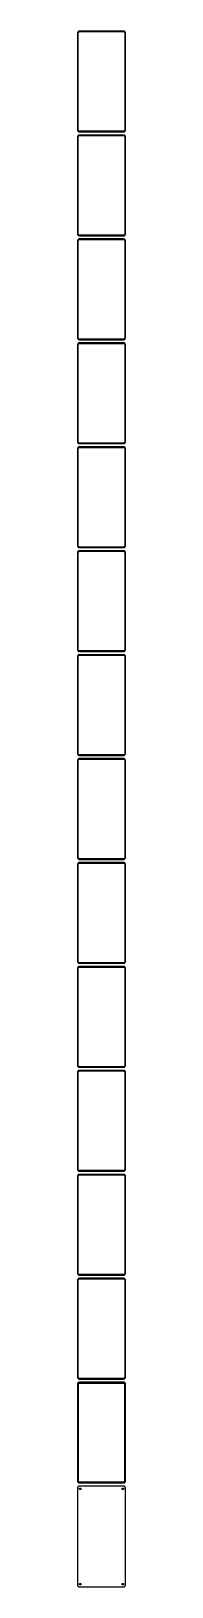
# Model space of a CAD drawing. Header units: metres. Extents: x -68 to 68, y 4268 to 8668.
import ezdxf

# ---------------------------------------------------------------- set-up
doc = ezdxf.new("R2010")
doc.units = ezdxf.units.M

msp = doc.modelspace()

# ---------------------------------------------------------------- linework, layer by layer
for p, q in [((-67.4606, 8664.13), (-67.5, 8663.5)), ((-67.5, 8663.5), (-67.5, 8388.5)), ((-67.3429, 8664.74), (-67.4606, 8664.13)), ((-67.1489, 8665.34), (-67.3429, 8664.74)), ((-66.8815, 8665.91), (-67.1489, 8665.34)), ((-66.5451, 8666.44), (-66.8815, 8665.91)), ((-66.1448, 8666.92), (-66.5451, 8666.44)), ((-65.6871, 8667.35), (-66.1448, 8666.92)), ((-66, 8663), (-65.9685, 8663.5)), ((-66, 8389), (-66, 8663)), ((-65.9685, 8663.5), (-65.8743, 8663.99)), ((-65.8743, 8663.99), (-65.7191, 8664.47)), ((-65.7191, 8664.47), (-65.5052, 8664.93)), ((-65.1791, 8667.72), (-65.6871, 8667.35)), ((-65.5052, 8664.93), (-65.2361, 8665.35)), ((-65.2361, 8665.35), (-64.9159, 8665.74)), ((-64.6289, 8668.02), (-65.1791, 8667.72)), ((-64.9159, 8665.74), (-64.5497, 8666.08)), ((-64.0451, 8668.26), (-64.6289, 8668.02)), ((-64.5497, 8666.08), (-64.1433, 8666.38)), ((-64.1433, 8666.38), (-63.7031, 8666.62)), ((-63.4369, 8668.41), (-64.0451, 8668.26)), ((-63.7031, 8666.62), (-63.2361, 8666.8)), ((-62.8139, 8668.49), (-63.4369, 8668.41)), ((-63.2361, 8666.8), (-62.7495, 8666.93)), ((62.8139, 8668.49), (-62.8139, 8668.49)), ((-62.7495, 8666.93), (-62.2512, 8666.99)), ((-62.2512, 8666.99), (62.2512, 8666.99)), ((62.2512, 8666.99), (62.7495, 8666.93)), ((62.7495, 8666.93), (63.2361, 8666.8)), ((63.4369, 8668.41), (62.8139, 8668.49)), ((63.2361, 8666.8), (63.7031, 8666.62)), ((64.0451, 8668.26), (63.4369, 8668.41)), ((63.7031, 8666.62), (64.1433, 8666.38)), ((64.6289, 8668.02), (64.0451, 8668.26)), ((64.1433, 8666.38), (64.5497, 8666.08)), ((64.5497, 8666.08), (64.9159, 8665.74)), ((65.1791, 8667.72), (64.6289, 8668.02)), ((64.9159, 8665.74), (65.2361, 8665.35)), ((65.6871, 8667.35), (65.1791, 8667.72)), ((65.2361, 8665.35), (65.5052, 8664.93)), ((65.5052, 8664.93), (65.7191, 8664.47)), ((66.1448, 8666.92), (65.6871, 8667.35)), ((65.7191, 8664.47), (65.8743, 8663.99)), ((65.8743, 8663.99), (65.9685, 8663.5)), ((65.9685, 8663.5), (66, 8663)), ((66, 8663), (66, 8389)), ((66.5451, 8666.44), (66.1448, 8666.92)), ((66.8815, 8665.91), (66.5451, 8666.44)), ((67.1489, 8665.34), (66.8815, 8665.91)), ((67.3429, 8664.74), (67.1489, 8665.34)), ((67.4606, 8664.13), (67.3429, 8664.74)), ((67.5, 8663.5), (67.4606, 8664.13)), ((67.5, 8388.5), (67.5, 8663.5)), ((-67.5, 8388.5), (-67.4606, 8387.87)), ((-67.4606, 8370.13), (-67.5, 8369.5)), ((-67.5, 8369.5), (-67.5, 8094.5)), ((-67.4606, 8387.87), (-67.3429, 8387.26)), ((-67.3429, 8370.74), (-67.4606, 8370.13)), ((-67.3429, 8387.26), (-67.1489, 8386.66)), ((-67.1489, 8371.34), (-67.3429, 8370.74)), ((-67.1489, 8386.66), (-66.8815, 8386.09)), ((-66.8815, 8371.91), (-67.1489, 8371.34)), ((-66.8815, 8386.09), (-66.5451, 8385.56)), ((-66.5451, 8372.44), (-66.8815, 8371.91)), ((-66.5451, 8385.56), (-66.1448, 8385.08)), ((-66.1448, 8372.92), (-66.5451, 8372.44)), ((-66.1448, 8385.08), (-65.6871, 8384.65)), ((-65.6871, 8373.35), (-66.1448, 8372.92)), ((-65.9685, 8388.5), (-66, 8389)), ((-66, 8369), (-65.9685, 8369.5)), ((-66, 8095), (-66, 8369)), ((-65.8743, 8388.01), (-65.9685, 8388.5)), ((-65.9685, 8369.5), (-65.8743, 8369.99)), ((-65.7191, 8387.53), (-65.8743, 8388.01)), ((-65.8743, 8369.99), (-65.7191, 8370.47)), ((-65.5052, 8387.07), (-65.7191, 8387.53)), ((-65.7191, 8370.47), (-65.5052, 8370.93)), ((-65.6871, 8384.65), (-65.1791, 8384.28)), ((-65.1791, 8373.72), (-65.6871, 8373.35)), ((-65.2361, 8386.65), (-65.5052, 8387.07)), ((-65.5052, 8370.93), (-65.2361, 8371.35)), ((-64.9159, 8386.26), (-65.2361, 8386.65)), ((-65.2361, 8371.35), (-64.9159, 8371.74)), ((-65.1791, 8384.28), (-64.6289, 8383.98)), ((-64.6289, 8374.02), (-65.1791, 8373.72)), ((-64.5497, 8385.92), (-64.9159, 8386.26)), ((-64.9159, 8371.74), (-64.5497, 8372.08)), ((-64.6289, 8383.98), (-64.0451, 8383.74)), ((-64.0451, 8374.26), (-64.6289, 8374.02)), ((-64.1433, 8385.62), (-64.5497, 8385.92)), ((-64.5497, 8372.08), (-64.1433, 8372.38)), ((-63.7031, 8385.38), (-64.1433, 8385.62)), ((-64.1433, 8372.38), (-63.7031, 8372.62)), ((-64.0451, 8383.74), (-63.4369, 8383.59)), ((-63.4369, 8374.41), (-64.0451, 8374.26)), ((-63.2361, 8385.2), (-63.7031, 8385.38)), ((-63.7031, 8372.62), (-63.2361, 8372.8)), ((-63.4369, 8383.59), (-62.8139, 8383.51)), ((-62.8139, 8374.49), (-63.4369, 8374.41)), ((-62.7495, 8385.07), (-63.2361, 8385.2)), ((-63.2361, 8372.8), (-62.7495, 8372.93)), ((-62.8139, 8383.51), (62.8139, 8383.51)), ((62.8139, 8374.49), (-62.8139, 8374.49)), ((-62.2512, 8385.01), (-62.7495, 8385.07)), ((-62.7495, 8372.93), (-62.2512, 8372.99)), ((62.2512, 8385.01), (-62.2512, 8385.01)), ((-62.2512, 8372.99), (62.2512, 8372.99)), ((62.7495, 8385.07), (62.2512, 8385.01)), ((62.2512, 8372.99), (62.7495, 8372.93)), ((63.2361, 8385.2), (62.7495, 8385.07)), ((62.7495, 8372.93), (63.2361, 8372.8)), ((62.8139, 8383.51), (63.4369, 8383.59)), ((63.4369, 8374.41), (62.8139, 8374.49)), ((63.7031, 8385.38), (63.2361, 8385.2)), ((63.2361, 8372.8), (63.7031, 8372.62)), ((63.4369, 8383.59), (64.0451, 8383.74)), ((64.0451, 8374.26), (63.4369, 8374.41)), ((64.1433, 8385.62), (63.7031, 8385.38)), ((63.7031, 8372.62), (64.1433, 8372.38)), ((64.0451, 8383.74), (64.6289, 8383.98)), ((64.6289, 8374.02), (64.0451, 8374.26)), ((64.5497, 8385.92), (64.1433, 8385.62)), ((64.1433, 8372.38), (64.5497, 8372.08)), ((64.9159, 8386.26), (64.5497, 8385.92)), ((64.5497, 8372.08), (64.9159, 8371.74)), ((64.6289, 8383.98), (65.1791, 8384.28)), ((65.1791, 8373.72), (64.6289, 8374.02)), ((65.2361, 8386.65), (64.9159, 8386.26)), ((64.9159, 8371.74), (65.2361, 8371.35)), ((65.1791, 8384.28), (65.6871, 8384.65)), ((65.6871, 8373.35), (65.1791, 8373.72)), ((65.5052, 8387.07), (65.2361, 8386.65)), ((65.2361, 8371.35), (65.5052, 8370.93)), ((65.7191, 8387.53), (65.5052, 8387.07)), ((65.5052, 8370.93), (65.7191, 8370.47)), ((65.6871, 8384.65), (66.1448, 8385.08)), ((66.1448, 8372.92), (65.6871, 8373.35)), ((65.8743, 8388.01), (65.7191, 8387.53)), ((65.7191, 8370.47), (65.8743, 8369.99)), ((65.9685, 8388.5), (65.8743, 8388.01)), ((65.8743, 8369.99), (65.9685, 8369.5)), ((66, 8389), (65.9685, 8388.5)), ((65.9685, 8369.5), (66, 8369)), ((66, 8369), (66, 8095)), ((66.1448, 8385.08), (66.5451, 8385.56)), ((66.5451, 8372.44), (66.1448, 8372.92)), ((66.5451, 8385.56), (66.8815, 8386.09)), ((66.8815, 8371.91), (66.5451, 8372.44)), ((66.8815, 8386.09), (67.1489, 8386.66)), ((67.1489, 8371.34), (66.8815, 8371.91)), ((67.1489, 8386.66), (67.3429, 8387.26)), ((67.3429, 8370.74), (67.1489, 8371.34)), ((67.3429, 8387.26), (67.4606, 8387.87)), ((67.4606, 8370.13), (67.3429, 8370.74)), ((67.4606, 8387.87), (67.5, 8388.5)), ((67.5, 8369.5), (67.4606, 8370.13)), ((67.5, 8094.5), (67.5, 8369.5)), ((-67.5, 8094.5), (-67.4606, 8093.87)), ((-67.4606, 8076.13), (-67.5, 8075.5)), ((-67.5, 8075.5), (-67.5, 7800.5)), ((-67.4606, 8093.87), (-67.3429, 8093.26)), ((-67.3429, 8076.74), (-67.4606, 8076.13)), ((-67.3429, 8093.26), (-67.1489, 8092.66)), ((-67.1489, 8077.34), (-67.3429, 8076.74)), ((-67.1489, 8092.66), (-66.8815, 8092.09)), ((-66.8815, 8077.91), (-67.1489, 8077.34)), ((-66.8815, 8092.09), (-66.5451, 8091.56)), ((-66.5451, 8078.44), (-66.8815, 8077.91)), ((-66.5451, 8091.56), (-66.1448, 8091.08)), ((-66.1448, 8078.92), (-66.5451, 8078.44)), ((-66.1448, 8091.08), (-65.6871, 8090.65)), ((-65.6871, 8079.35), (-66.1448, 8078.92)), ((-65.9685, 8094.5), (-66, 8095)), ((-66, 8075), (-65.9685, 8075.5)), ((-66, 7801), (-66, 8075)), ((-65.8743, 8094.01), (-65.9685, 8094.5)), ((-65.9685, 8075.5), (-65.8743, 8075.99)), ((-65.7191, 8093.53), (-65.8743, 8094.01)), ((-65.8743, 8075.99), (-65.7191, 8076.47)), ((-65.5052, 8093.07), (-65.7191, 8093.53)), ((-65.7191, 8076.47), (-65.5052, 8076.93)), ((-65.6871, 8090.65), (-65.1791, 8090.28)), ((-65.1791, 8079.72), (-65.6871, 8079.35)), ((-65.2361, 8092.65), (-65.5052, 8093.07)), ((-65.5052, 8076.93), (-65.2361, 8077.35)), ((-64.9159, 8092.26), (-65.2361, 8092.65)), ((-65.2361, 8077.35), (-64.9159, 8077.74)), ((-65.1791, 8090.28), (-64.6289, 8089.98)), ((-64.6289, 8080.02), (-65.1791, 8079.72)), ((-64.5497, 8091.92), (-64.9159, 8092.26)), ((-64.9159, 8077.74), (-64.5497, 8078.08)), ((-64.6289, 8089.98), (-64.0451, 8089.74)), ((-64.0451, 8080.26), (-64.6289, 8080.02)), ((-64.1433, 8091.62), (-64.5497, 8091.92)), ((-64.5497, 8078.08), (-64.1433, 8078.38)), ((-63.7031, 8091.38), (-64.1433, 8091.62)), ((-64.1433, 8078.38), (-63.7031, 8078.62)), ((-64.0451, 8089.74), (-63.4369, 8089.59)), ((-63.4369, 8080.41), (-64.0451, 8080.26)), ((-63.2361, 8091.2), (-63.7031, 8091.38)), ((-63.7031, 8078.62), (-63.2361, 8078.8)), ((-63.4369, 8089.59), (-62.8139, 8089.51)), ((-62.8139, 8080.49), (-63.4369, 8080.41)), ((-62.7495, 8091.07), (-63.2361, 8091.2)), ((-63.2361, 8078.8), (-62.7495, 8078.93)), ((-62.8139, 8089.51), (62.8139, 8089.51)), ((62.8139, 8080.49), (-62.8139, 8080.49)), ((-62.2512, 8091.01), (-62.7495, 8091.07)), ((-62.7495, 8078.93), (-62.2512, 8078.99)), ((62.2512, 8091.01), (-62.2512, 8091.01)), ((-62.2512, 8078.99), (62.2512, 8078.99)), ((62.7495, 8091.07), (62.2512, 8091.01)), ((62.2512, 8078.99), (62.7495, 8078.93)), ((63.2361, 8091.2), (62.7495, 8091.07)), ((62.7495, 8078.93), (63.2361, 8078.8)), ((62.8139, 8089.51), (63.4369, 8089.59)), ((63.4369, 8080.41), (62.8139, 8080.49)), ((63.7031, 8091.38), (63.2361, 8091.2)), ((63.2361, 8078.8), (63.7031, 8078.62)), ((63.4369, 8089.59), (64.0451, 8089.74)), ((64.0451, 8080.26), (63.4369, 8080.41)), ((64.1433, 8091.62), (63.7031, 8091.38)), ((63.7031, 8078.62), (64.1433, 8078.38)), ((64.0451, 8089.74), (64.6289, 8089.98)), ((64.6289, 8080.02), (64.0451, 8080.26)), ((64.5497, 8091.92), (64.1433, 8091.62)), ((64.1433, 8078.38), (64.5497, 8078.08)), ((64.9159, 8092.26), (64.5497, 8091.92)), ((64.5497, 8078.08), (64.9159, 8077.74)), ((64.6289, 8089.98), (65.1791, 8090.28)), ((65.1791, 8079.72), (64.6289, 8080.02)), ((65.2361, 8092.65), (64.9159, 8092.26)), ((64.9159, 8077.74), (65.2361, 8077.35)), ((65.1791, 8090.28), (65.6871, 8090.65)), ((65.6871, 8079.35), (65.1791, 8079.72)), ((65.5052, 8093.07), (65.2361, 8092.65)), ((65.2361, 8077.35), (65.5052, 8076.93)), ((65.7191, 8093.53), (65.5052, 8093.07)), ((65.5052, 8076.93), (65.7191, 8076.47)), ((65.6871, 8090.65), (66.1448, 8091.08)), ((66.1448, 8078.92), (65.6871, 8079.35)), ((65.8743, 8094.01), (65.7191, 8093.53)), ((65.7191, 8076.47), (65.8743, 8075.99)), ((65.9685, 8094.5), (65.8743, 8094.01)), ((65.8743, 8075.99), (65.9685, 8075.5)), ((66, 8095), (65.9685, 8094.5)), ((65.9685, 8075.5), (66, 8075)), ((66, 8075), (66, 7801)), ((66.1448, 8091.08), (66.5451, 8091.56)), ((66.5451, 8078.44), (66.1448, 8078.92)), ((66.5451, 8091.56), (66.8815, 8092.09)), ((66.8815, 8077.91), (66.5451, 8078.44)), ((66.8815, 8092.09), (67.1489, 8092.66)), ((67.1489, 8077.34), (66.8815, 8077.91)), ((67.1489, 8092.66), (67.3429, 8093.26)), ((67.3429, 8076.74), (67.1489, 8077.34)), ((67.3429, 8093.26), (67.4606, 8093.87)), ((67.4606, 8076.13), (67.3429, 8076.74)), ((67.4606, 8093.87), (67.5, 8094.5)), ((67.5, 8075.5), (67.4606, 8076.13)), ((67.5, 7800.5), (67.5, 8075.5)), ((-67.5, 7800.5), (-67.4606, 7799.87)), ((-67.4606, 7799.87), (-67.3429, 7799.26)), ((-67.3429, 7799.26), (-67.1489, 7798.66)), ((-67.1489, 7798.66), (-66.8815, 7798.09)), ((-66.8815, 7798.09), (-66.5451, 7797.56)), ((-66.5451, 7797.56), (-66.1448, 7797.08)), ((-66.1448, 7797.08), (-65.6871, 7796.65)), ((-65.9685, 7800.5), (-66, 7801)), ((-65.8743, 7800.01), (-65.9685, 7800.5)), ((-65.7191, 7799.53), (-65.8743, 7800.01)), ((-65.5052, 7799.07), (-65.7191, 7799.53)), ((-65.6871, 7796.65), (-65.1791, 7796.28)), ((-65.2361, 7798.65), (-65.5052, 7799.07)), ((-64.9159, 7798.26), (-65.2361, 7798.65)), ((-65.1791, 7796.28), (-64.6289, 7795.98)), ((-64.5497, 7797.92), (-64.9159, 7798.26)), ((-64.6289, 7795.98), (-64.0451, 7795.74)), ((-64.1433, 7797.62), (-64.5497, 7797.92)), ((-63.7031, 7797.38), (-64.1433, 7797.62)), ((-64.0451, 7795.74), (-63.4369, 7795.59)), ((-63.2361, 7797.2), (-63.7031, 7797.38)), ((-63.4369, 7795.59), (-62.8139, 7795.51)), ((-62.7495, 7797.07), (-63.2361, 7797.2)), ((-62.8139, 7795.51), (62.8139, 7795.51)), ((-62.2512, 7797.01), (-62.7495, 7797.07)), ((62.2512, 7797.01), (-62.2512, 7797.01)), ((62.7495, 7797.07), (62.2512, 7797.01)), ((63.2361, 7797.2), (62.7495, 7797.07)), ((62.8139, 7795.51), (63.4369, 7795.59)), ((63.7031, 7797.38), (63.2361, 7797.2)), ((63.4369, 7795.59), (64.0451, 7795.74)), ((64.1433, 7797.62), (63.7031, 7797.38)), ((64.0451, 7795.74), (64.6289, 7795.98)), ((64.5497, 7797.92), (64.1433, 7797.62)), ((64.9159, 7798.26), (64.5497, 7797.92)), ((64.6289, 7795.98), (65.1791, 7796.28)), ((65.2361, 7798.65), (64.9159, 7798.26)), ((65.1791, 7796.28), (65.6871, 7796.65)), ((65.5052, 7799.07), (65.2361, 7798.65)), ((65.7191, 7799.53), (65.5052, 7799.07)), ((65.6871, 7796.65), (66.1448, 7797.08)), ((65.8743, 7800.01), (65.7191, 7799.53)), ((65.9685, 7800.5), (65.8743, 7800.01)), ((66, 7801), (65.9685, 7800.5)), ((66.1448, 7797.08), (66.5451, 7797.56)), ((66.5451, 7797.56), (66.8815, 7798.09)), ((66.8815, 7798.09), (67.1489, 7798.66)), ((67.1489, 7798.66), (67.3429, 7799.26)), ((67.3429, 7799.26), (67.4606, 7799.87)), ((67.4606, 7799.87), (67.5, 7800.5)), ((-67.4606, 7782.13), (-67.5, 7781.5)), ((-67.5, 7781.5), (-67.5, 7506.5)), ((-67.3429, 7782.74), (-67.4606, 7782.13)), ((-67.1489, 7783.34), (-67.3429, 7782.74)), ((-66.8815, 7783.91), (-67.1489, 7783.34)), ((-66.5451, 7784.44), (-66.8815, 7783.91)), ((-66.1448, 7784.92), (-66.5451, 7784.44)), ((-65.6871, 7785.35), (-66.1448, 7784.92)), ((-66, 7781), (-65.9685, 7781.5)), ((-66, 7507), (-66, 7781)), ((-65.9685, 7781.5), (-65.8743, 7781.99)), ((-65.8743, 7781.99), (-65.7191, 7782.47)), ((-65.7191, 7782.47), (-65.5052, 7782.93)), ((-65.1791, 7785.72), (-65.6871, 7785.35)), ((-65.5052, 7782.93), (-65.2361, 7783.35)), ((-65.2361, 7783.35), (-64.9159, 7783.74)), ((-64.6289, 7786.02), (-65.1791, 7785.72)), ((-64.9159, 7783.74), (-64.5497, 7784.08)), ((-64.0451, 7786.26), (-64.6289, 7786.02)), ((-64.5497, 7784.08), (-64.1433, 7784.38)), ((-64.1433, 7784.38), (-63.7031, 7784.62)), ((-63.4369, 7786.41), (-64.0451, 7786.26)), ((-63.7031, 7784.62), (-63.2361, 7784.8)), ((-62.8139, 7786.49), (-63.4369, 7786.41)), ((-63.2361, 7784.8), (-62.7495, 7784.93)), ((62.8139, 7786.49), (-62.8139, 7786.49)), ((-62.7495, 7784.93), (-62.2512, 7784.99)), ((-62.2512, 7784.99), (62.2512, 7784.99)), ((62.2512, 7784.99), (62.7495, 7784.93)), ((62.7495, 7784.93), (63.2361, 7784.8)), ((63.4369, 7786.41), (62.8139, 7786.49)), ((63.2361, 7784.8), (63.7031, 7784.62)), ((64.0451, 7786.26), (63.4369, 7786.41)), ((63.7031, 7784.62), (64.1433, 7784.38)), ((64.6289, 7786.02), (64.0451, 7786.26)), ((64.1433, 7784.38), (64.5497, 7784.08)), ((64.5497, 7784.08), (64.9159, 7783.74)), ((65.1791, 7785.72), (64.6289, 7786.02)), ((64.9159, 7783.74), (65.2361, 7783.35)), ((65.6871, 7785.35), (65.1791, 7785.72)), ((65.2361, 7783.35), (65.5052, 7782.93)), ((65.5052, 7782.93), (65.7191, 7782.47)), ((66.1448, 7784.92), (65.6871, 7785.35)), ((65.7191, 7782.47), (65.8743, 7781.99)), ((65.8743, 7781.99), (65.9685, 7781.5)), ((65.9685, 7781.5), (66, 7781)), ((66, 7781), (66, 7507)), ((66.5451, 7784.44), (66.1448, 7784.92)), ((66.8815, 7783.91), (66.5451, 7784.44)), ((67.1489, 7783.34), (66.8815, 7783.91)), ((67.3429, 7782.74), (67.1489, 7783.34)), ((67.4606, 7782.13), (67.3429, 7782.74)), ((67.5, 7781.5), (67.4606, 7782.13)), ((67.5, 7506.5), (67.5, 7781.5)), ((-67.5, 7506.5), (-67.4606, 7505.87)), ((-67.4606, 7488.13), (-67.5, 7487.5)), ((-67.5, 7487.5), (-67.5, 7212.5)), ((-67.4606, 7505.87), (-67.3429, 7505.26)), ((-67.3429, 7488.74), (-67.4606, 7488.13)), ((-67.3429, 7505.26), (-67.1489, 7504.66)), ((-67.1489, 7489.34), (-67.3429, 7488.74)), ((-67.1489, 7504.66), (-66.8815, 7504.09)), ((-66.8815, 7489.91), (-67.1489, 7489.34)), ((-66.8815, 7504.09), (-66.5451, 7503.56)), ((-66.5451, 7490.44), (-66.8815, 7489.91)), ((-66.5451, 7503.56), (-66.1448, 7503.08)), ((-66.1448, 7490.92), (-66.5451, 7490.44)), ((-66.1448, 7503.08), (-65.6871, 7502.65)), ((-65.6871, 7491.35), (-66.1448, 7490.92)), ((-65.9685, 7506.5), (-66, 7507)), ((-66, 7487), (-65.9685, 7487.5)), ((-66, 7213), (-66, 7487)), ((-65.8743, 7506.01), (-65.9685, 7506.5)), ((-65.9685, 7487.5), (-65.8743, 7487.99)), ((-65.7191, 7505.53), (-65.8743, 7506.01)), ((-65.8743, 7487.99), (-65.7191, 7488.47)), ((-65.5052, 7505.07), (-65.7191, 7505.53)), ((-65.7191, 7488.47), (-65.5052, 7488.93)), ((-65.6871, 7502.65), (-65.1791, 7502.28)), ((-65.1791, 7491.72), (-65.6871, 7491.35)), ((-65.2361, 7504.65), (-65.5052, 7505.07)), ((-65.5052, 7488.93), (-65.2361, 7489.35)), ((-64.9159, 7504.26), (-65.2361, 7504.65)), ((-65.2361, 7489.35), (-64.9159, 7489.74)), ((-65.1791, 7502.28), (-64.6289, 7501.98)), ((-64.6289, 7492.02), (-65.1791, 7491.72)), ((-64.5497, 7503.92), (-64.9159, 7504.26)), ((-64.9159, 7489.74), (-64.5497, 7490.08)), ((-64.6289, 7501.98), (-64.0451, 7501.74)), ((-64.0451, 7492.26), (-64.6289, 7492.02)), ((-64.1433, 7503.62), (-64.5497, 7503.92)), ((-64.5497, 7490.08), (-64.1433, 7490.38)), ((-63.7031, 7503.38), (-64.1433, 7503.62)), ((-64.1433, 7490.38), (-63.7031, 7490.62)), ((-64.0451, 7501.74), (-63.4369, 7501.59)), ((-63.4369, 7492.41), (-64.0451, 7492.26)), ((-63.2361, 7503.2), (-63.7031, 7503.38)), ((-63.7031, 7490.62), (-63.2361, 7490.8)), ((-63.4369, 7501.59), (-62.8139, 7501.51)), ((-62.8139, 7492.49), (-63.4369, 7492.41)), ((-62.7495, 7503.07), (-63.2361, 7503.2)), ((-63.2361, 7490.8), (-62.7495, 7490.93)), ((-62.8139, 7501.51), (62.8139, 7501.51)), ((62.8139, 7492.49), (-62.8139, 7492.49)), ((-62.2512, 7503.01), (-62.7495, 7503.07)), ((-62.7495, 7490.93), (-62.2512, 7490.99)), ((62.2512, 7503.01), (-62.2512, 7503.01)), ((-62.2512, 7490.99), (62.2512, 7490.99)), ((62.7495, 7503.07), (62.2512, 7503.01)), ((62.2512, 7490.99), (62.7495, 7490.93)), ((63.2361, 7503.2), (62.7495, 7503.07)), ((62.7495, 7490.93), (63.2361, 7490.8)), ((62.8139, 7501.51), (63.4369, 7501.59)), ((63.4369, 7492.41), (62.8139, 7492.49)), ((63.7031, 7503.38), (63.2361, 7503.2)), ((63.2361, 7490.8), (63.7031, 7490.62)), ((63.4369, 7501.59), (64.0451, 7501.74)), ((64.0451, 7492.26), (63.4369, 7492.41)), ((64.1433, 7503.62), (63.7031, 7503.38)), ((63.7031, 7490.62), (64.1433, 7490.38)), ((64.0451, 7501.74), (64.6289, 7501.98)), ((64.6289, 7492.02), (64.0451, 7492.26)), ((64.5497, 7503.92), (64.1433, 7503.62)), ((64.1433, 7490.38), (64.5497, 7490.08)), ((64.9159, 7504.26), (64.5497, 7503.92)), ((64.5497, 7490.08), (64.9159, 7489.74)), ((64.6289, 7501.98), (65.1791, 7502.28)), ((65.1791, 7491.72), (64.6289, 7492.02)), ((65.2361, 7504.65), (64.9159, 7504.26)), ((64.9159, 7489.74), (65.2361, 7489.35)), ((65.1791, 7502.28), (65.6871, 7502.65)), ((65.6871, 7491.35), (65.1791, 7491.72)), ((65.5052, 7505.07), (65.2361, 7504.65)), ((65.2361, 7489.35), (65.5052, 7488.93)), ((65.7191, 7505.53), (65.5052, 7505.07)), ((65.5052, 7488.93), (65.7191, 7488.47)), ((65.6871, 7502.65), (66.1448, 7503.08)), ((66.1448, 7490.92), (65.6871, 7491.35)), ((65.8743, 7506.01), (65.7191, 7505.53)), ((65.7191, 7488.47), (65.8743, 7487.99)), ((65.9685, 7506.5), (65.8743, 7506.01)), ((65.8743, 7487.99), (65.9685, 7487.5)), ((66, 7507), (65.9685, 7506.5)), ((65.9685, 7487.5), (66, 7487)), ((66, 7487), (66, 7213)), ((66.1448, 7503.08), (66.5451, 7503.56)), ((66.5451, 7490.44), (66.1448, 7490.92)), ((66.5451, 7503.56), (66.8815, 7504.09)), ((66.8815, 7489.91), (66.5451, 7490.44)), ((66.8815, 7504.09), (67.1489, 7504.66)), ((67.1489, 7489.34), (66.8815, 7489.91)), ((67.1489, 7504.66), (67.3429, 7505.26)), ((67.3429, 7488.74), (67.1489, 7489.34)), ((67.3429, 7505.26), (67.4606, 7505.87)), ((67.4606, 7488.13), (67.3429, 7488.74)), ((67.4606, 7505.87), (67.5, 7506.5)), ((67.5, 7487.5), (67.4606, 7488.13)), ((67.5, 7212.5), (67.5, 7487.5)), ((-67.5, 7212.5), (-67.4606, 7211.87)), ((-67.4606, 7194.13), (-67.5, 7193.5)), ((-67.5, 7193.5), (-67.5, 6918.5)), ((-67.4606, 7211.87), (-67.3429, 7211.26)), ((-67.3429, 7194.74), (-67.4606, 7194.13)), ((-67.3429, 7211.26), (-67.1489, 7210.66)), ((-67.1489, 7195.34), (-67.3429, 7194.74)), ((-67.1489, 7210.66), (-66.8815, 7210.09)), ((-66.8815, 7195.91), (-67.1489, 7195.34)), ((-66.8815, 7210.09), (-66.5451, 7209.56)), ((-66.5451, 7196.44), (-66.8815, 7195.91)), ((-66.5451, 7209.56), (-66.1448, 7209.08)), ((-66.1448, 7196.92), (-66.5451, 7196.44)), ((-66.1448, 7209.08), (-65.6871, 7208.65)), ((-65.6871, 7197.35), (-66.1448, 7196.92)), ((-65.9685, 7212.5), (-66, 7213)), ((-66, 7193), (-65.9685, 7193.5)), ((-66, 6919), (-66, 7193)), ((-65.8743, 7212.01), (-65.9685, 7212.5)), ((-65.9685, 7193.5), (-65.8743, 7193.99)), ((-65.7191, 7211.53), (-65.8743, 7212.01)), ((-65.8743, 7193.99), (-65.7191, 7194.47)), ((-65.5052, 7211.07), (-65.7191, 7211.53)), ((-65.7191, 7194.47), (-65.5052, 7194.93)), ((-65.6871, 7208.65), (-65.1791, 7208.28)), ((-65.1791, 7197.72), (-65.6871, 7197.35)), ((-65.2361, 7210.65), (-65.5052, 7211.07)), ((-65.5052, 7194.93), (-65.2361, 7195.35)), ((-64.9159, 7210.26), (-65.2361, 7210.65)), ((-65.2361, 7195.35), (-64.9159, 7195.74)), ((-65.1791, 7208.28), (-64.6289, 7207.98)), ((-64.6289, 7198.02), (-65.1791, 7197.72)), ((-64.5497, 7209.92), (-64.9159, 7210.26)), ((-64.9159, 7195.74), (-64.5497, 7196.08)), ((-64.6289, 7207.98), (-64.0451, 7207.74)), ((-64.0451, 7198.26), (-64.6289, 7198.02)), ((-64.1433, 7209.62), (-64.5497, 7209.92)), ((-64.5497, 7196.08), (-64.1433, 7196.38)), ((-63.7031, 7209.38), (-64.1433, 7209.62)), ((-64.1433, 7196.38), (-63.7031, 7196.62)), ((-64.0451, 7207.74), (-63.4369, 7207.59)), ((-63.4369, 7198.41), (-64.0451, 7198.26)), ((-63.2361, 7209.2), (-63.7031, 7209.38)), ((-63.7031, 7196.62), (-63.2361, 7196.8)), ((-63.4369, 7207.59), (-62.8139, 7207.51)), ((-62.8139, 7198.49), (-63.4369, 7198.41)), ((-62.7495, 7209.07), (-63.2361, 7209.2)), ((-63.2361, 7196.8), (-62.7495, 7196.93)), ((-62.8139, 7207.51), (62.8139, 7207.51)), ((62.8139, 7198.49), (-62.8139, 7198.49)), ((-62.2512, 7209.01), (-62.7495, 7209.07)), ((-62.7495, 7196.93), (-62.2512, 7196.99)), ((62.2512, 7209.01), (-62.2512, 7209.01)), ((-62.2512, 7196.99), (62.2512, 7196.99)), ((62.7495, 7209.07), (62.2512, 7209.01)), ((62.2512, 7196.99), (62.7495, 7196.93)), ((63.2361, 7209.2), (62.7495, 7209.07)), ((62.7495, 7196.93), (63.2361, 7196.8)), ((62.8139, 7207.51), (63.4369, 7207.59)), ((63.4369, 7198.41), (62.8139, 7198.49)), ((63.7031, 7209.38), (63.2361, 7209.2)), ((63.2361, 7196.8), (63.7031, 7196.62)), ((63.4369, 7207.59), (64.0451, 7207.74)), ((64.0451, 7198.26), (63.4369, 7198.41)), ((64.1433, 7209.62), (63.7031, 7209.38)), ((63.7031, 7196.62), (64.1433, 7196.38)), ((64.0451, 7207.74), (64.6289, 7207.98)), ((64.6289, 7198.02), (64.0451, 7198.26)), ((64.5497, 7209.92), (64.1433, 7209.62)), ((64.1433, 7196.38), (64.5497, 7196.08)), ((64.9159, 7210.26), (64.5497, 7209.92)), ((64.5497, 7196.08), (64.9159, 7195.74)), ((64.6289, 7207.98), (65.1791, 7208.28)), ((65.1791, 7197.72), (64.6289, 7198.02)), ((65.2361, 7210.65), (64.9159, 7210.26)), ((64.9159, 7195.74), (65.2361, 7195.35)), ((65.1791, 7208.28), (65.6871, 7208.65)), ((65.6871, 7197.35), (65.1791, 7197.72)), ((65.5052, 7211.07), (65.2361, 7210.65)), ((65.2361, 7195.35), (65.5052, 7194.93)), ((65.7191, 7211.53), (65.5052, 7211.07)), ((65.5052, 7194.93), (65.7191, 7194.47)), ((65.6871, 7208.65), (66.1448, 7209.08)), ((66.1448, 7196.92), (65.6871, 7197.35)), ((65.8743, 7212.01), (65.7191, 7211.53)), ((65.7191, 7194.47), (65.8743, 7193.99)), ((65.9685, 7212.5), (65.8743, 7212.01)), ((65.8743, 7193.99), (65.9685, 7193.5)), ((66, 7213), (65.9685, 7212.5)), ((65.9685, 7193.5), (66, 7193)), ((66, 7193), (66, 6919)), ((66.1448, 7209.08), (66.5451, 7209.56)), ((66.5451, 7196.44), (66.1448, 7196.92)), ((66.5451, 7209.56), (66.8815, 7210.09)), ((66.8815, 7195.91), (66.5451, 7196.44)), ((66.8815, 7210.09), (67.1489, 7210.66)), ((67.1489, 7195.34), (66.8815, 7195.91)), ((67.1489, 7210.66), (67.3429, 7211.26)), ((67.3429, 7194.74), (67.1489, 7195.34)), ((67.3429, 7211.26), (67.4606, 7211.87)), ((67.4606, 7194.13), (67.3429, 7194.74)), ((67.4606, 7211.87), (67.5, 7212.5)), ((67.5, 7193.5), (67.4606, 7194.13)), ((67.5, 6918.5), (67.5, 7193.5)), ((-67.5, 6918.5), (-67.4606, 6917.87)), ((-67.4606, 6917.87), (-67.3429, 6917.26)), ((-67.3429, 6917.26), (-67.1489, 6916.66)), ((-67.1489, 6916.66), (-66.8815, 6916.09)), ((-66.8815, 6916.09), (-66.5451, 6915.56)), ((-66.5451, 6915.56), (-66.1448, 6915.08)), ((-66.1448, 6915.08), (-65.6871, 6914.65)), ((-65.9685, 6918.5), (-66, 6919)), ((-65.8743, 6918.01), (-65.9685, 6918.5)), ((-65.7191, 6917.53), (-65.8743, 6918.01)), ((-65.5052, 6917.07), (-65.7191, 6917.53)), ((-65.6871, 6914.65), (-65.1791, 6914.28)), ((-65.2361, 6916.65), (-65.5052, 6917.07)), ((-64.9159, 6916.26), (-65.2361, 6916.65)), ((-65.1791, 6914.28), (-64.6289, 6913.98)), ((-64.5497, 6915.92), (-64.9159, 6916.26)), ((-64.6289, 6913.98), (-64.0451, 6913.74)), ((-64.1433, 6915.62), (-64.5497, 6915.92)), ((-63.7031, 6915.38), (-64.1433, 6915.62)), ((-64.0451, 6913.74), (-63.4369, 6913.59)), ((-63.2361, 6915.2), (-63.7031, 6915.38)), ((-63.4369, 6913.59), (-62.8139, 6913.51)), ((-62.7495, 6915.07), (-63.2361, 6915.2)), ((-62.8139, 6913.51), (62.8139, 6913.51)), ((-62.2512, 6915.01), (-62.7495, 6915.07)), ((62.2512, 6915.01), (-62.2512, 6915.01)), ((62.7495, 6915.07), (62.2512, 6915.01)), ((63.2361, 6915.2), (62.7495, 6915.07)), ((62.8139, 6913.51), (63.4369, 6913.59)), ((63.7031, 6915.38), (63.2361, 6915.2)), ((63.4369, 6913.59), (64.0451, 6913.74)), ((64.1433, 6915.62), (63.7031, 6915.38)), ((64.0451, 6913.74), (64.6289, 6913.98)), ((64.5497, 6915.92), (64.1433, 6915.62)), ((64.9159, 6916.26), (64.5497, 6915.92)), ((64.6289, 6913.98), (65.1791, 6914.28)), ((65.2361, 6916.65), (64.9159, 6916.26)), ((65.1791, 6914.28), (65.6871, 6914.65)), ((65.5052, 6917.07), (65.2361, 6916.65)), ((65.7191, 6917.53), (65.5052, 6917.07)), ((65.6871, 6914.65), (66.1448, 6915.08)), ((65.8743, 6918.01), (65.7191, 6917.53)), ((65.9685, 6918.5), (65.8743, 6918.01)), ((66, 6919), (65.9685, 6918.5)), ((66.1448, 6915.08), (66.5451, 6915.56)), ((66.5451, 6915.56), (66.8815, 6916.09)), ((66.8815, 6916.09), (67.1489, 6916.66)), ((67.1489, 6916.66), (67.3429, 6917.26)), ((67.3429, 6917.26), (67.4606, 6917.87)), ((67.4606, 6917.87), (67.5, 6918.5)), ((-67.4606, 6900.13), (-67.5, 6899.5)), ((-67.5, 6899.5), (-67.5, 6624.5)), ((-67.3429, 6900.74), (-67.4606, 6900.13)), ((-67.1489, 6901.34), (-67.3429, 6900.74)), ((-66.8815, 6901.91), (-67.1489, 6901.34)), ((-66.5451, 6902.44), (-66.8815, 6901.91)), ((-66.1448, 6902.92), (-66.5451, 6902.44)), ((-65.6871, 6903.35), (-66.1448, 6902.92)), ((-66, 6899), (-65.9685, 6899.5)), ((-66, 6625), (-66, 6899)), ((-65.9685, 6899.5), (-65.8743, 6899.99)), ((-65.8743, 6899.99), (-65.7191, 6900.47)), ((-65.7191, 6900.47), (-65.5052, 6900.93)), ((-65.1791, 6903.72), (-65.6871, 6903.35)), ((-65.5052, 6900.93), (-65.2361, 6901.35)), ((-65.2361, 6901.35), (-64.9159, 6901.74)), ((-64.6289, 6904.02), (-65.1791, 6903.72)), ((-64.9159, 6901.74), (-64.5497, 6902.08)), ((-64.0451, 6904.26), (-64.6289, 6904.02)), ((-64.5497, 6902.08), (-64.1433, 6902.38)), ((-64.1433, 6902.38), (-63.7031, 6902.62)), ((-63.4369, 6904.41), (-64.0451, 6904.26)), ((-63.7031, 6902.62), (-63.2361, 6902.8)), ((-62.8139, 6904.49), (-63.4369, 6904.41)), ((-63.2361, 6902.8), (-62.7495, 6902.93)), ((62.8139, 6904.49), (-62.8139, 6904.49)), ((-62.7495, 6902.93), (-62.2512, 6902.99)), ((-62.2512, 6902.99), (62.2512, 6902.99)), ((62.2512, 6902.99), (62.7495, 6902.93)), ((62.7495, 6902.93), (63.2361, 6902.8)), ((63.4369, 6904.41), (62.8139, 6904.49)), ((63.2361, 6902.8), (63.7031, 6902.62)), ((64.0451, 6904.26), (63.4369, 6904.41)), ((63.7031, 6902.62), (64.1433, 6902.38)), ((64.6289, 6904.02), (64.0451, 6904.26)), ((64.1433, 6902.38), (64.5497, 6902.08)), ((64.5497, 6902.08), (64.9159, 6901.74)), ((65.1791, 6903.72), (64.6289, 6904.02)), ((64.9159, 6901.74), (65.2361, 6901.35)), ((65.6871, 6903.35), (65.1791, 6903.72)), ((65.2361, 6901.35), (65.5052, 6900.93)), ((65.5052, 6900.93), (65.7191, 6900.47)), ((66.1448, 6902.92), (65.6871, 6903.35)), ((65.7191, 6900.47), (65.8743, 6899.99)), ((65.8743, 6899.99), (65.9685, 6899.5)), ((65.9685, 6899.5), (66, 6899)), ((66, 6899), (66, 6625)), ((66.5451, 6902.44), (66.1448, 6902.92)), ((66.8815, 6901.91), (66.5451, 6902.44)), ((67.1489, 6901.34), (66.8815, 6901.91)), ((67.3429, 6900.74), (67.1489, 6901.34)), ((67.4606, 6900.13), (67.3429, 6900.74)), ((67.5, 6899.5), (67.4606, 6900.13)), ((67.5, 6624.5), (67.5, 6899.5)), ((-67.5, 6624.5), (-67.4606, 6623.87)), ((-67.4606, 6606.13), (-67.5, 6605.5)), ((-67.5, 6605.5), (-67.5, 6330.5)), ((-67.4606, 6623.87), (-67.3429, 6623.26)), ((-67.3429, 6606.74), (-67.4606, 6606.13)), ((-67.3429, 6623.26), (-67.1489, 6622.66)), ((-67.1489, 6607.34), (-67.3429, 6606.74)), ((-67.1489, 6622.66), (-66.8815, 6622.09)), ((-66.8815, 6607.91), (-67.1489, 6607.34)), ((-66.8815, 6622.09), (-66.5451, 6621.56)), ((-66.5451, 6608.44), (-66.8815, 6607.91)), ((-66.5451, 6621.56), (-66.1448, 6621.08)), ((-66.1448, 6608.92), (-66.5451, 6608.44)), ((-66.1448, 6621.08), (-65.6871, 6620.65)), ((-65.6871, 6609.35), (-66.1448, 6608.92)), ((-65.9685, 6624.5), (-66, 6625)), ((-66, 6605), (-65.9685, 6605.5)), ((-66, 6331), (-66, 6605)), ((-65.8743, 6624.01), (-65.9685, 6624.5)), ((-65.9685, 6605.5), (-65.8743, 6605.99)), ((-65.7191, 6623.53), (-65.8743, 6624.01)), ((-65.8743, 6605.99), (-65.7191, 6606.47)), ((-65.5052, 6623.07), (-65.7191, 6623.53)), ((-65.7191, 6606.47), (-65.5052, 6606.93)), ((-65.6871, 6620.65), (-65.1791, 6620.28)), ((-65.1791, 6609.72), (-65.6871, 6609.35)), ((-65.2361, 6622.65), (-65.5052, 6623.07)), ((-65.5052, 6606.93), (-65.2361, 6607.35)), ((-64.9159, 6622.26), (-65.2361, 6622.65)), ((-65.2361, 6607.35), (-64.9159, 6607.74)), ((-65.1791, 6620.28), (-64.6289, 6619.98)), ((-64.6289, 6610.02), (-65.1791, 6609.72)), ((-64.5497, 6621.92), (-64.9159, 6622.26)), ((-64.9159, 6607.74), (-64.5497, 6608.08)), ((-64.6289, 6619.98), (-64.0451, 6619.74)), ((-64.0451, 6610.26), (-64.6289, 6610.02)), ((-64.1433, 6621.62), (-64.5497, 6621.92)), ((-64.5497, 6608.08), (-64.1433, 6608.38)), ((-63.7031, 6621.38), (-64.1433, 6621.62)), ((-64.1433, 6608.38), (-63.7031, 6608.62)), ((-64.0451, 6619.74), (-63.4369, 6619.59)), ((-63.4369, 6610.41), (-64.0451, 6610.26)), ((-63.2361, 6621.2), (-63.7031, 6621.38)), ((-63.7031, 6608.62), (-63.2361, 6608.8)), ((-63.4369, 6619.59), (-62.8139, 6619.51)), ((-62.8139, 6610.49), (-63.4369, 6610.41)), ((-62.7495, 6621.07), (-63.2361, 6621.2)), ((-63.2361, 6608.8), (-62.7495, 6608.93)), ((-62.8139, 6619.51), (62.8139, 6619.51)), ((62.8139, 6610.49), (-62.8139, 6610.49)), ((-62.2512, 6621.01), (-62.7495, 6621.07)), ((-62.7495, 6608.93), (-62.2512, 6608.99)), ((62.2512, 6621.01), (-62.2512, 6621.01)), ((-62.2512, 6608.99), (62.2512, 6608.99)), ((62.7495, 6621.07), (62.2512, 6621.01)), ((62.2512, 6608.99), (62.7495, 6608.93)), ((63.2361, 6621.2), (62.7495, 6621.07)), ((62.7495, 6608.93), (63.2361, 6608.8)), ((62.8139, 6619.51), (63.4369, 6619.59)), ((63.4369, 6610.41), (62.8139, 6610.49)), ((63.7031, 6621.38), (63.2361, 6621.2)), ((63.2361, 6608.8), (63.7031, 6608.62)), ((63.4369, 6619.59), (64.0451, 6619.74)), ((64.0451, 6610.26), (63.4369, 6610.41)), ((64.1433, 6621.62), (63.7031, 6621.38)), ((63.7031, 6608.62), (64.1433, 6608.38)), ((64.0451, 6619.74), (64.6289, 6619.98)), ((64.6289, 6610.02), (64.0451, 6610.26)), ((64.5497, 6621.92), (64.1433, 6621.62)), ((64.1433, 6608.38), (64.5497, 6608.08)), ((64.9159, 6622.26), (64.5497, 6621.92)), ((64.5497, 6608.08), (64.9159, 6607.74)), ((64.6289, 6619.98), (65.1791, 6620.28)), ((65.1791, 6609.72), (64.6289, 6610.02)), ((65.2361, 6622.65), (64.9159, 6622.26)), ((64.9159, 6607.74), (65.2361, 6607.35)), ((65.1791, 6620.28), (65.6871, 6620.65)), ((65.6871, 6609.35), (65.1791, 6609.72)), ((65.5052, 6623.07), (65.2361, 6622.65)), ((65.2361, 6607.35), (65.5052, 6606.93)), ((65.7191, 6623.53), (65.5052, 6623.07)), ((65.5052, 6606.93), (65.7191, 6606.47)), ((65.6871, 6620.65), (66.1448, 6621.08)), ((66.1448, 6608.92), (65.6871, 6609.35)), ((65.8743, 6624.01), (65.7191, 6623.53)), ((65.7191, 6606.47), (65.8743, 6605.99)), ((65.9685, 6624.5), (65.8743, 6624.01)), ((65.8743, 6605.99), (65.9685, 6605.5)), ((66, 6625), (65.9685, 6624.5)), ((65.9685, 6605.5), (66, 6605)), ((66, 6605), (66, 6331)), ((66.1448, 6621.08), (66.5451, 6621.56)), ((66.5451, 6608.44), (66.1448, 6608.92)), ((66.5451, 6621.56), (66.8815, 6622.09)), ((66.8815, 6607.91), (66.5451, 6608.44)), ((66.8815, 6622.09), (67.1489, 6622.66)), ((67.1489, 6607.34), (66.8815, 6607.91)), ((67.1489, 6622.66), (67.3429, 6623.26)), ((67.3429, 6606.74), (67.1489, 6607.34)), ((67.3429, 6623.26), (67.4606, 6623.87)), ((67.4606, 6606.13), (67.3429, 6606.74)), ((67.4606, 6623.87), (67.5, 6624.5)), ((67.5, 6605.5), (67.4606, 6606.13)), ((67.5, 6330.5), (67.5, 6605.5)), ((-67.5, 6330.5), (-67.4606, 6329.87)), ((-67.4606, 6312.13), (-67.5, 6311.5)), ((-67.5, 6311.5), (-67.5, 6036.5)), ((-67.4606, 6329.87), (-67.3429, 6329.26)), ((-67.3429, 6312.74), (-67.4606, 6312.13)), ((-67.3429, 6329.26), (-67.1489, 6328.66)), ((-67.1489, 6313.34), (-67.3429, 6312.74)), ((-67.1489, 6328.66), (-66.8815, 6328.09)), ((-66.8815, 6313.91), (-67.1489, 6313.34)), ((-66.8815, 6328.09), (-66.5451, 6327.56)), ((-66.5451, 6314.44), (-66.8815, 6313.91)), ((-66.5451, 6327.56), (-66.1448, 6327.08)), ((-66.1448, 6314.92), (-66.5451, 6314.44)), ((-66.1448, 6327.08), (-65.6871, 6326.65)), ((-65.6871, 6315.35), (-66.1448, 6314.92)), ((-65.9685, 6330.5), (-66, 6331)), ((-66, 6311), (-65.9685, 6311.5)), ((-66, 6037), (-66, 6311)), ((-65.8743, 6330.01), (-65.9685, 6330.5)), ((-65.9685, 6311.5), (-65.8743, 6311.99)), ((-65.7191, 6329.53), (-65.8743, 6330.01)), ((-65.8743, 6311.99), (-65.7191, 6312.47)), ((-65.5052, 6329.07), (-65.7191, 6329.53)), ((-65.7191, 6312.47), (-65.5052, 6312.93)), ((-65.6871, 6326.65), (-65.1791, 6326.28)), ((-65.1791, 6315.72), (-65.6871, 6315.35)), ((-65.2361, 6328.65), (-65.5052, 6329.07)), ((-65.5052, 6312.93), (-65.2361, 6313.35)), ((-64.9159, 6328.26), (-65.2361, 6328.65)), ((-65.2361, 6313.35), (-64.9159, 6313.74)), ((-65.1791, 6326.28), (-64.6289, 6325.98)), ((-64.6289, 6316.02), (-65.1791, 6315.72)), ((-64.5497, 6327.92), (-64.9159, 6328.26)), ((-64.9159, 6313.74), (-64.5497, 6314.08)), ((-64.6289, 6325.98), (-64.0451, 6325.74)), ((-64.0451, 6316.26), (-64.6289, 6316.02)), ((-64.1433, 6327.62), (-64.5497, 6327.92)), ((-64.5497, 6314.08), (-64.1433, 6314.38)), ((-63.7031, 6327.38), (-64.1433, 6327.62)), ((-64.1433, 6314.38), (-63.7031, 6314.62)), ((-64.0451, 6325.74), (-63.4369, 6325.59)), ((-63.4369, 6316.41), (-64.0451, 6316.26)), ((-63.2361, 6327.2), (-63.7031, 6327.38)), ((-63.7031, 6314.62), (-63.2361, 6314.8)), ((-63.4369, 6325.59), (-62.8139, 6325.51)), ((-62.8139, 6316.49), (-63.4369, 6316.41)), ((-62.7495, 6327.07), (-63.2361, 6327.2)), ((-63.2361, 6314.8), (-62.7495, 6314.93)), ((-62.8139, 6325.51), (62.8139, 6325.51)), ((62.8139, 6316.49), (-62.8139, 6316.49)), ((-62.2512, 6327.01), (-62.7495, 6327.07)), ((-62.7495, 6314.93), (-62.2512, 6314.99)), ((62.2512, 6327.01), (-62.2512, 6327.01)), ((-62.2512, 6314.99), (62.2512, 6314.99)), ((62.7495, 6327.07), (62.2512, 6327.01)), ((62.2512, 6314.99), (62.7495, 6314.93)), ((63.2361, 6327.2), (62.7495, 6327.07)), ((62.7495, 6314.93), (63.2361, 6314.8)), ((62.8139, 6325.51), (63.4369, 6325.59)), ((63.4369, 6316.41), (62.8139, 6316.49)), ((63.7031, 6327.38), (63.2361, 6327.2)), ((63.2361, 6314.8), (63.7031, 6314.62)), ((63.4369, 6325.59), (64.0451, 6325.74)), ((64.0451, 6316.26), (63.4369, 6316.41)), ((64.1433, 6327.62), (63.7031, 6327.38)), ((63.7031, 6314.62), (64.1433, 6314.38)), ((64.0451, 6325.74), (64.6289, 6325.98)), ((64.6289, 6316.02), (64.0451, 6316.26)), ((64.5497, 6327.92), (64.1433, 6327.62)), ((64.1433, 6314.38), (64.5497, 6314.08)), ((64.9159, 6328.26), (64.5497, 6327.92)), ((64.5497, 6314.08), (64.9159, 6313.74)), ((64.6289, 6325.98), (65.1791, 6326.28)), ((65.1791, 6315.72), (64.6289, 6316.02)), ((65.2361, 6328.65), (64.9159, 6328.26)), ((64.9159, 6313.74), (65.2361, 6313.35)), ((65.1791, 6326.28), (65.6871, 6326.65)), ((65.6871, 6315.35), (65.1791, 6315.72)), ((65.5052, 6329.07), (65.2361, 6328.65)), ((65.2361, 6313.35), (65.5052, 6312.93)), ((65.7191, 6329.53), (65.5052, 6329.07)), ((65.5052, 6312.93), (65.7191, 6312.47)), ((65.6871, 6326.65), (66.1448, 6327.08)), ((66.1448, 6314.92), (65.6871, 6315.35)), ((65.8743, 6330.01), (65.7191, 6329.53)), ((65.7191, 6312.47), (65.8743, 6311.99)), ((65.9685, 6330.5), (65.8743, 6330.01)), ((65.8743, 6311.99), (65.9685, 6311.5)), ((66, 6331), (65.9685, 6330.5)), ((65.9685, 6311.5), (66, 6311)), ((66, 6311), (66, 6037)), ((66.1448, 6327.08), (66.5451, 6327.56)), ((66.5451, 6314.44), (66.1448, 6314.92)), ((66.5451, 6327.56), (66.8815, 6328.09)), ((66.8815, 6313.91), (66.5451, 6314.44)), ((66.8815, 6328.09), (67.1489, 6328.66)), ((67.1489, 6313.34), (66.8815, 6313.91)), ((67.1489, 6328.66), (67.3429, 6329.26)), ((67.3429, 6312.74), (67.1489, 6313.34)), ((67.3429, 6329.26), (67.4606, 6329.87)), ((67.4606, 6312.13), (67.3429, 6312.74)), ((67.4606, 6329.87), (67.5, 6330.5)), ((67.5, 6311.5), (67.4606, 6312.13)), ((67.5, 6036.5), (67.5, 6311.5)), ((-67.5, 6036.5), (-67.4606, 6035.87)), ((-67.4606, 6035.87), (-67.3429, 6035.26)), ((-67.3429, 6035.26), (-67.1489, 6034.66)), ((-67.1489, 6034.66), (-66.8815, 6034.09)), ((-66.8815, 6034.09), (-66.5451, 6033.56)), ((-66.5451, 6033.56), (-66.1448, 6033.08)), ((-66.1448, 6033.08), (-65.6871, 6032.65)), ((-65.9685, 6036.5), (-66, 6037)), ((-65.8743, 6036.01), (-65.9685, 6036.5)), ((-65.7191, 6035.53), (-65.8743, 6036.01)), ((-65.5052, 6035.07), (-65.7191, 6035.53)), ((-65.6871, 6032.65), (-65.1791, 6032.28)), ((-65.2361, 6034.65), (-65.5052, 6035.07)), ((-64.9159, 6034.26), (-65.2361, 6034.65)), ((-65.1791, 6032.28), (-64.6289, 6031.98)), ((-64.5497, 6033.92), (-64.9159, 6034.26)), ((-64.6289, 6031.98), (-64.0451, 6031.74)), ((-64.1433, 6033.62), (-64.5497, 6033.92)), ((-63.7031, 6033.38), (-64.1433, 6033.62)), ((-64.0451, 6031.74), (-63.4369, 6031.59)), ((-63.2361, 6033.2), (-63.7031, 6033.38)), ((-63.4369, 6031.59), (-62.8139, 6031.51)), ((-62.7495, 6033.07), (-63.2361, 6033.2)), ((-62.8139, 6031.51), (62.8139, 6031.51)), ((-62.2512, 6033.01), (-62.7495, 6033.07)), ((62.2512, 6033.01), (-62.2512, 6033.01)), ((62.7495, 6033.07), (62.2512, 6033.01)), ((63.2361, 6033.2), (62.7495, 6033.07)), ((62.8139, 6031.51), (63.4369, 6031.59)), ((63.7031, 6033.38), (63.2361, 6033.2)), ((63.4369, 6031.59), (64.0451, 6031.74)), ((64.1433, 6033.62), (63.7031, 6033.38)), ((64.0451, 6031.74), (64.6289, 6031.98)), ((64.5497, 6033.92), (64.1433, 6033.62)), ((64.9159, 6034.26), (64.5497, 6033.92)), ((64.6289, 6031.98), (65.1791, 6032.28)), ((65.2361, 6034.65), (64.9159, 6034.26)), ((65.1791, 6032.28), (65.6871, 6032.65)), ((65.5052, 6035.07), (65.2361, 6034.65)), ((65.7191, 6035.53), (65.5052, 6035.07)), ((65.6871, 6032.65), (66.1448, 6033.08)), ((65.8743, 6036.01), (65.7191, 6035.53)), ((65.9685, 6036.5), (65.8743, 6036.01)), ((66, 6037), (65.9685, 6036.5)), ((66.1448, 6033.08), (66.5451, 6033.56)), ((66.5451, 6033.56), (66.8815, 6034.09)), ((66.8815, 6034.09), (67.1489, 6034.66)), ((67.1489, 6034.66), (67.3429, 6035.26)), ((67.3429, 6035.26), (67.4606, 6035.87)), ((67.4606, 6035.87), (67.5, 6036.5)), ((-67.4606, 6018.13), (-67.5, 6017.5)), ((-67.5, 6017.5), (-67.5, 5742.5)), ((-67.3429, 6018.74), (-67.4606, 6018.13)), ((-67.1489, 6019.34), (-67.3429, 6018.74)), ((-66.8815, 6019.91), (-67.1489, 6019.34)), ((-66.5451, 6020.44), (-66.8815, 6019.91)), ((-66.1448, 6020.92), (-66.5451, 6020.44)), ((-65.6871, 6021.35), (-66.1448, 6020.92)), ((-66, 6017), (-65.9685, 6017.5)), ((-66, 5743), (-66, 6017)), ((-65.9685, 6017.5), (-65.8743, 6017.99)), ((-65.8743, 6017.99), (-65.7191, 6018.47)), ((-65.7191, 6018.47), (-65.5052, 6018.93)), ((-65.1791, 6021.72), (-65.6871, 6021.35)), ((-65.5052, 6018.93), (-65.2361, 6019.35)), ((-65.2361, 6019.35), (-64.9159, 6019.74)), ((-64.6289, 6022.02), (-65.1791, 6021.72)), ((-64.9159, 6019.74), (-64.5497, 6020.08)), ((-64.0451, 6022.26), (-64.6289, 6022.02)), ((-64.5497, 6020.08), (-64.1433, 6020.38)), ((-64.1433, 6020.38), (-63.7031, 6020.62)), ((-63.4369, 6022.41), (-64.0451, 6022.26)), ((-63.7031, 6020.62), (-63.2361, 6020.8)), ((-62.8139, 6022.49), (-63.4369, 6022.41)), ((-63.2361, 6020.8), (-62.7495, 6020.93)), ((62.8139, 6022.49), (-62.8139, 6022.49)), ((-62.7495, 6020.93), (-62.2512, 6020.99)), ((-62.2512, 6020.99), (62.2512, 6020.99)), ((62.2512, 6020.99), (62.7495, 6020.93)), ((62.7495, 6020.93), (63.2361, 6020.8)), ((63.4369, 6022.41), (62.8139, 6022.49)), ((63.2361, 6020.8), (63.7031, 6020.62)), ((64.0451, 6022.26), (63.4369, 6022.41)), ((63.7031, 6020.62), (64.1433, 6020.38)), ((64.6289, 6022.02), (64.0451, 6022.26)), ((64.1433, 6020.38), (64.5497, 6020.08)), ((64.5497, 6020.08), (64.9159, 6019.74)), ((65.1791, 6021.72), (64.6289, 6022.02)), ((64.9159, 6019.74), (65.2361, 6019.35)), ((65.6871, 6021.35), (65.1791, 6021.72)), ((65.2361, 6019.35), (65.5052, 6018.93)), ((65.5052, 6018.93), (65.7191, 6018.47)), ((66.1448, 6020.92), (65.6871, 6021.35)), ((65.7191, 6018.47), (65.8743, 6017.99)), ((65.8743, 6017.99), (65.9685, 6017.5)), ((65.9685, 6017.5), (66, 6017)), ((66, 6017), (66, 5743)), ((66.5451, 6020.44), (66.1448, 6020.92)), ((66.8815, 6019.91), (66.5451, 6020.44)), ((67.1489, 6019.34), (66.8815, 6019.91)), ((67.3429, 6018.74), (67.1489, 6019.34)), ((67.4606, 6018.13), (67.3429, 6018.74)), ((67.5, 6017.5), (67.4606, 6018.13)), ((67.5, 5742.5), (67.5, 6017.5)), ((-67.5, 5742.5), (-67.4606, 5741.87)), ((-67.4606, 5724.13), (-67.5, 5723.5)), ((-67.5, 5723.5), (-67.5, 5448.5)), ((-67.4606, 5741.87), (-67.3429, 5741.26)), ((-67.3429, 5724.74), (-67.4606, 5724.13)), ((-67.3429, 5741.26), (-67.1489, 5740.66)), ((-67.1489, 5725.34), (-67.3429, 5724.74)), ((-67.1489, 5740.66), (-66.8815, 5740.09)), ((-66.8815, 5725.91), (-67.1489, 5725.34)), ((-66.8815, 5740.09), (-66.5451, 5739.56)), ((-66.5451, 5726.44), (-66.8815, 5725.91)), ((-66.5451, 5739.56), (-66.1448, 5739.08)), ((-66.1448, 5726.92), (-66.5451, 5726.44)), ((-66.1448, 5739.08), (-65.6871, 5738.65)), ((-65.6871, 5727.35), (-66.1448, 5726.92)), ((-65.9685, 5742.5), (-66, 5743)), ((-66, 5723), (-65.9685, 5723.5)), ((-66, 5449), (-66, 5723)), ((-65.8743, 5742.01), (-65.9685, 5742.5)), ((-65.9685, 5723.5), (-65.8743, 5723.99)), ((-65.7191, 5741.53), (-65.8743, 5742.01)), ((-65.8743, 5723.99), (-65.7191, 5724.47)), ((-65.5052, 5741.07), (-65.7191, 5741.53)), ((-65.7191, 5724.47), (-65.5052, 5724.93)), ((-65.6871, 5738.65), (-65.1791, 5738.28)), ((-65.1791, 5727.72), (-65.6871, 5727.35)), ((-65.2361, 5740.65), (-65.5052, 5741.07)), ((-65.5052, 5724.93), (-65.2361, 5725.35)), ((-64.9159, 5740.26), (-65.2361, 5740.65)), ((-65.2361, 5725.35), (-64.9159, 5725.74)), ((-65.1791, 5738.28), (-64.6289, 5737.98)), ((-64.6289, 5728.02), (-65.1791, 5727.72)), ((-64.5497, 5739.92), (-64.9159, 5740.26)), ((-64.9159, 5725.74), (-64.5497, 5726.08)), ((-64.6289, 5737.98), (-64.0451, 5737.74)), ((-64.0451, 5728.26), (-64.6289, 5728.02)), ((-64.1433, 5739.62), (-64.5497, 5739.92)), ((-64.5497, 5726.08), (-64.1433, 5726.38)), ((-63.7031, 5739.38), (-64.1433, 5739.62)), ((-64.1433, 5726.38), (-63.7031, 5726.62)), ((-64.0451, 5737.74), (-63.4369, 5737.59)), ((-63.4369, 5728.41), (-64.0451, 5728.26)), ((-63.2361, 5739.2), (-63.7031, 5739.38)), ((-63.7031, 5726.62), (-63.2361, 5726.8)), ((-63.4369, 5737.59), (-62.8139, 5737.51)), ((-62.8139, 5728.49), (-63.4369, 5728.41)), ((-62.7495, 5739.07), (-63.2361, 5739.2)), ((-63.2361, 5726.8), (-62.7495, 5726.93)), ((-62.8139, 5737.51), (62.8139, 5737.51)), ((62.8139, 5728.49), (-62.8139, 5728.49)), ((-62.2512, 5739.01), (-62.7495, 5739.07)), ((-62.7495, 5726.93), (-62.2512, 5726.99)), ((62.2512, 5739.01), (-62.2512, 5739.01)), ((-62.2512, 5726.99), (62.2512, 5726.99)), ((62.7495, 5739.07), (62.2512, 5739.01)), ((62.2512, 5726.99), (62.7495, 5726.93)), ((63.2361, 5739.2), (62.7495, 5739.07)), ((62.7495, 5726.93), (63.2361, 5726.8)), ((62.8139, 5737.51), (63.4369, 5737.59)), ((63.4369, 5728.41), (62.8139, 5728.49)), ((63.7031, 5739.38), (63.2361, 5739.2)), ((63.2361, 5726.8), (63.7031, 5726.62)), ((63.4369, 5737.59), (64.0451, 5737.74)), ((64.0451, 5728.26), (63.4369, 5728.41)), ((64.1433, 5739.62), (63.7031, 5739.38)), ((63.7031, 5726.62), (64.1433, 5726.38)), ((64.0451, 5737.74), (64.6289, 5737.98)), ((64.6289, 5728.02), (64.0451, 5728.26)), ((64.5497, 5739.92), (64.1433, 5739.62)), ((64.1433, 5726.38), (64.5497, 5726.08)), ((64.9159, 5740.26), (64.5497, 5739.92)), ((64.5497, 5726.08), (64.9159, 5725.74)), ((64.6289, 5737.98), (65.1791, 5738.28)), ((65.1791, 5727.72), (64.6289, 5728.02)), ((65.2361, 5740.65), (64.9159, 5740.26)), ((64.9159, 5725.74), (65.2361, 5725.35)), ((65.1791, 5738.28), (65.6871, 5738.65)), ((65.6871, 5727.35), (65.1791, 5727.72)), ((65.5052, 5741.07), (65.2361, 5740.65)), ((65.2361, 5725.35), (65.5052, 5724.93)), ((65.7191, 5741.53), (65.5052, 5741.07)), ((65.5052, 5724.93), (65.7191, 5724.47)), ((65.6871, 5738.65), (66.1448, 5739.08)), ((66.1448, 5726.92), (65.6871, 5727.35)), ((65.8743, 5742.01), (65.7191, 5741.53)), ((65.7191, 5724.47), (65.8743, 5723.99)), ((65.9685, 5742.5), (65.8743, 5742.01)), ((65.8743, 5723.99), (65.9685, 5723.5)), ((66, 5743), (65.9685, 5742.5)), ((65.9685, 5723.5), (66, 5723)), ((66, 5723), (66, 5449)), ((66.1448, 5739.08), (66.5451, 5739.56)), ((66.5451, 5726.44), (66.1448, 5726.92)), ((66.5451, 5739.56), (66.8815, 5740.09)), ((66.8815, 5725.91), (66.5451, 5726.44)), ((66.8815, 5740.09), (67.1489, 5740.66)), ((67.1489, 5725.34), (66.8815, 5725.91)), ((67.1489, 5740.66), (67.3429, 5741.26)), ((67.3429, 5724.74), (67.1489, 5725.34)), ((67.3429, 5741.26), (67.4606, 5741.87)), ((67.4606, 5724.13), (67.3429, 5724.74)), ((67.4606, 5741.87), (67.5, 5742.5)), ((67.5, 5723.5), (67.4606, 5724.13)), ((67.5, 5448.5), (67.5, 5723.5)), ((-67.5, 5448.5), (-67.4606, 5447.87)), ((-67.4606, 5430.13), (-67.5, 5429.5)), ((-67.5, 5429.5), (-67.5, 5154.5)), ((-67.4606, 5447.87), (-67.3429, 5447.26)), ((-67.3429, 5430.74), (-67.4606, 5430.13)), ((-67.3429, 5447.26), (-67.1489, 5446.66)), ((-67.1489, 5431.34), (-67.3429, 5430.74)), ((-67.1489, 5446.66), (-66.8815, 5446.09)), ((-66.8815, 5431.91), (-67.1489, 5431.34)), ((-66.8815, 5446.09), (-66.5451, 5445.56)), ((-66.5451, 5432.44), (-66.8815, 5431.91)), ((-66.5451, 5445.56), (-66.1448, 5445.08)), ((-66.1448, 5432.92), (-66.5451, 5432.44)), ((-66.1448, 5445.08), (-65.6871, 5444.65)), ((-65.6871, 5433.35), (-66.1448, 5432.92)), ((-65.9685, 5448.5), (-66, 5449)), ((-66, 5429), (-65.9685, 5429.5)), ((-66, 5155), (-66, 5429)), ((-65.8743, 5448.01), (-65.9685, 5448.5)), ((-65.9685, 5429.5), (-65.8743, 5429.99)), ((-65.7191, 5447.53), (-65.8743, 5448.01)), ((-65.8743, 5429.99), (-65.7191, 5430.47)), ((-65.5052, 5447.07), (-65.7191, 5447.53)), ((-65.7191, 5430.47), (-65.5052, 5430.93)), ((-65.6871, 5444.65), (-65.1791, 5444.28)), ((-65.1791, 5433.72), (-65.6871, 5433.35)), ((-65.2361, 5446.65), (-65.5052, 5447.07)), ((-65.5052, 5430.93), (-65.2361, 5431.35)), ((-64.9159, 5446.26), (-65.2361, 5446.65)), ((-65.2361, 5431.35), (-64.9159, 5431.74)), ((-65.1791, 5444.28), (-64.6289, 5443.98)), ((-64.6289, 5434.02), (-65.1791, 5433.72)), ((-64.5497, 5445.92), (-64.9159, 5446.26)), ((-64.9159, 5431.74), (-64.5497, 5432.08)), ((-64.6289, 5443.98), (-64.0451, 5443.74)), ((-64.0451, 5434.26), (-64.6289, 5434.02)), ((-64.1433, 5445.62), (-64.5497, 5445.92)), ((-64.5497, 5432.08), (-64.1433, 5432.38)), ((-63.7031, 5445.38), (-64.1433, 5445.62)), ((-64.1433, 5432.38), (-63.7031, 5432.62)), ((-64.0451, 5443.74), (-63.4369, 5443.59)), ((-63.4369, 5434.41), (-64.0451, 5434.26)), ((-63.2361, 5445.2), (-63.7031, 5445.38)), ((-63.7031, 5432.62), (-63.2361, 5432.8)), ((-63.4369, 5443.59), (-62.8139, 5443.51)), ((-62.8139, 5434.49), (-63.4369, 5434.41)), ((-62.7495, 5445.07), (-63.2361, 5445.2)), ((-63.2361, 5432.8), (-62.7495, 5432.93)), ((-62.8139, 5443.51), (62.8139, 5443.51)), ((62.8139, 5434.49), (-62.8139, 5434.49)), ((-62.2512, 5445.01), (-62.7495, 5445.07)), ((-62.7495, 5432.93), (-62.2512, 5432.99)), ((62.2512, 5445.01), (-62.2512, 5445.01)), ((-62.2512, 5432.99), (62.2512, 5432.99)), ((62.7495, 5445.07), (62.2512, 5445.01)), ((62.2512, 5432.99), (62.7495, 5432.93)), ((63.2361, 5445.2), (62.7495, 5445.07)), ((62.7495, 5432.93), (63.2361, 5432.8)), ((62.8139, 5443.51), (63.4369, 5443.59)), ((63.4369, 5434.41), (62.8139, 5434.49)), ((63.7031, 5445.38), (63.2361, 5445.2)), ((63.2361, 5432.8), (63.7031, 5432.62)), ((63.4369, 5443.59), (64.0451, 5443.74)), ((64.0451, 5434.26), (63.4369, 5434.41)), ((64.1433, 5445.62), (63.7031, 5445.38)), ((63.7031, 5432.62), (64.1433, 5432.38)), ((64.0451, 5443.74), (64.6289, 5443.98)), ((64.6289, 5434.02), (64.0451, 5434.26)), ((64.5497, 5445.92), (64.1433, 5445.62)), ((64.1433, 5432.38), (64.5497, 5432.08)), ((64.9159, 5446.26), (64.5497, 5445.92)), ((64.5497, 5432.08), (64.9159, 5431.74)), ((64.6289, 5443.98), (65.1791, 5444.28)), ((65.1791, 5433.72), (64.6289, 5434.02)), ((65.2361, 5446.65), (64.9159, 5446.26)), ((64.9159, 5431.74), (65.2361, 5431.35)), ((65.1791, 5444.28), (65.6871, 5444.65)), ((65.6871, 5433.35), (65.1791, 5433.72)), ((65.5052, 5447.07), (65.2361, 5446.65)), ((65.2361, 5431.35), (65.5052, 5430.93)), ((65.7191, 5447.53), (65.5052, 5447.07)), ((65.5052, 5430.93), (65.7191, 5430.47)), ((65.6871, 5444.65), (66.1448, 5445.08)), ((66.1448, 5432.92), (65.6871, 5433.35)), ((65.8743, 5448.01), (65.7191, 5447.53)), ((65.7191, 5430.47), (65.8743, 5429.99)), ((65.9685, 5448.5), (65.8743, 5448.01)), ((65.8743, 5429.99), (65.9685, 5429.5)), ((66, 5449), (65.9685, 5448.5)), ((65.9685, 5429.5), (66, 5429)), ((66, 5429), (66, 5155)), ((66.1448, 5445.08), (66.5451, 5445.56)), ((66.5451, 5432.44), (66.1448, 5432.92)), ((66.5451, 5445.56), (66.8815, 5446.09)), ((66.8815, 5431.91), (66.5451, 5432.44)), ((66.8815, 5446.09), (67.1489, 5446.66)), ((67.1489, 5431.34), (66.8815, 5431.91)), ((67.1489, 5446.66), (67.3429, 5447.26)), ((67.3429, 5430.74), (67.1489, 5431.34)), ((67.3429, 5447.26), (67.4606, 5447.87)), ((67.4606, 5430.13), (67.3429, 5430.74)), ((67.4606, 5447.87), (67.5, 5448.5)), ((67.5, 5429.5), (67.4606, 5430.13)), ((67.5, 5154.5), (67.5, 5429.5)), ((-67.5, 5154.5), (-67.4606, 5153.87)), ((-67.4606, 5153.87), (-67.3429, 5153.26)), ((-67.3429, 5153.26), (-67.1489, 5152.66)), ((-67.1489, 5152.66), (-66.8815, 5152.09)), ((-66.8815, 5152.09), (-66.5451, 5151.56)), ((-66.5451, 5151.56), (-66.1448, 5151.08)), ((-66.1448, 5151.08), (-65.6871, 5150.65)), ((-65.9685, 5154.5), (-66, 5155)), ((-65.8743, 5154.01), (-65.9685, 5154.5)), ((-65.7191, 5153.53), (-65.8743, 5154.01)), ((-65.5052, 5153.07), (-65.7191, 5153.53)), ((-65.6871, 5150.65), (-65.1791, 5150.28)), ((-65.2361, 5152.65), (-65.5052, 5153.07)), ((-64.9159, 5152.26), (-65.2361, 5152.65)), ((-65.1791, 5150.28), (-64.6289, 5149.98)), ((-64.5497, 5151.92), (-64.9159, 5152.26)), ((-64.6289, 5149.98), (-64.0451, 5149.74)), ((-64.1433, 5151.62), (-64.5497, 5151.92)), ((-63.7031, 5151.38), (-64.1433, 5151.62)), ((-64.0451, 5149.74), (-63.4369, 5149.59)), ((-63.2361, 5151.2), (-63.7031, 5151.38)), ((-63.4369, 5149.59), (-62.8139, 5149.51)), ((-62.7495, 5151.07), (-63.2361, 5151.2)), ((-62.8139, 5149.51), (62.8139, 5149.51)), ((-62.2512, 5151.01), (-62.7495, 5151.07)), ((62.2512, 5151.01), (-62.2512, 5151.01)), ((62.7495, 5151.07), (62.2512, 5151.01)), ((63.2361, 5151.2), (62.7495, 5151.07)), ((62.8139, 5149.51), (63.4369, 5149.59)), ((63.7031, 5151.38), (63.2361, 5151.2)), ((63.4369, 5149.59), (64.0451, 5149.74)), ((64.1433, 5151.62), (63.7031, 5151.38)), ((64.0451, 5149.74), (64.6289, 5149.98)), ((64.5497, 5151.92), (64.1433, 5151.62)), ((64.9159, 5152.26), (64.5497, 5151.92)), ((64.6289, 5149.98), (65.1791, 5150.28)), ((65.2361, 5152.65), (64.9159, 5152.26)), ((65.1791, 5150.28), (65.6871, 5150.65)), ((65.5052, 5153.07), (65.2361, 5152.65)), ((65.7191, 5153.53), (65.5052, 5153.07)), ((65.6871, 5150.65), (66.1448, 5151.08)), ((65.8743, 5154.01), (65.7191, 5153.53)), ((65.9685, 5154.5), (65.8743, 5154.01)), ((66, 5155), (65.9685, 5154.5)), ((66.1448, 5151.08), (66.5451, 5151.56)), ((66.5451, 5151.56), (66.8815, 5152.09)), ((66.8815, 5152.09), (67.1489, 5152.66)), ((67.1489, 5152.66), (67.3429, 5153.26)), ((67.3429, 5153.26), (67.4606, 5153.87)), ((67.4606, 5153.87), (67.5, 5154.5)), ((-67.4606, 5136.13), (-67.5, 5135.5)), ((-67.5, 5135.5), (-67.5, 4860.5)), ((-67.3429, 5136.74), (-67.4606, 5136.13)), ((-67.1489, 5137.34), (-67.3429, 5136.74)), ((-66.8815, 5137.91), (-67.1489, 5137.34)), ((-66.5451, 5138.44), (-66.8815, 5137.91)), ((-66.1448, 5138.92), (-66.5451, 5138.44)), ((-65.6871, 5139.35), (-66.1448, 5138.92)), ((-66, 5135), (-65.9685, 5135.5)), ((-66, 4861), (-66, 5135)), ((-65.9685, 5135.5), (-65.8743, 5135.99)), ((-65.8743, 5135.99), (-65.7191, 5136.47)), ((-65.7191, 5136.47), (-65.5052, 5136.93)), ((-65.1791, 5139.72), (-65.6871, 5139.35)), ((-65.5052, 5136.93), (-65.2361, 5137.35)), ((-65.2361, 5137.35), (-64.9159, 5137.74)), ((-64.6289, 5140.02), (-65.1791, 5139.72)), ((-64.9159, 5137.74), (-64.5497, 5138.08)), ((-64.0451, 5140.26), (-64.6289, 5140.02)), ((-64.5497, 5138.08), (-64.1433, 5138.38)), ((-64.1433, 5138.38), (-63.7031, 5138.62)), ((-63.4369, 5140.41), (-64.0451, 5140.26)), ((-63.7031, 5138.62), (-63.2361, 5138.8)), ((-62.8139, 5140.49), (-63.4369, 5140.41)), ((-63.2361, 5138.8), (-62.7495, 5138.93)), ((62.8139, 5140.49), (-62.8139, 5140.49)), ((-62.7495, 5138.93), (-62.2512, 5138.99)), ((-62.2512, 5138.99), (62.2512, 5138.99)), ((62.2512, 5138.99), (62.7495, 5138.93)), ((62.7495, 5138.93), (63.2361, 5138.8)), ((63.4369, 5140.41), (62.8139, 5140.49)), ((63.2361, 5138.8), (63.7031, 5138.62)), ((64.0451, 5140.26), (63.4369, 5140.41)), ((63.7031, 5138.62), (64.1433, 5138.38)), ((64.6289, 5140.02), (64.0451, 5140.26)), ((64.1433, 5138.38), (64.5497, 5138.08)), ((64.5497, 5138.08), (64.9159, 5137.74)), ((65.1791, 5139.72), (64.6289, 5140.02)), ((64.9159, 5137.74), (65.2361, 5137.35)), ((65.6871, 5139.35), (65.1791, 5139.72)), ((65.2361, 5137.35), (65.5052, 5136.93)), ((65.5052, 5136.93), (65.7191, 5136.47)), ((66.1448, 5138.92), (65.6871, 5139.35)), ((65.7191, 5136.47), (65.8743, 5135.99)), ((65.8743, 5135.99), (65.9685, 5135.5)), ((65.9685, 5135.5), (66, 5135)), ((66, 5135), (66, 4861)), ((66.5451, 5138.44), (66.1448, 5138.92)), ((66.8815, 5137.91), (66.5451, 5138.44)), ((67.1489, 5137.34), (66.8815, 5137.91)), ((67.3429, 5136.74), (67.1489, 5137.34)), ((67.4606, 5136.13), (67.3429, 5136.74)), ((67.5, 5135.5), (67.4606, 5136.13)), ((67.5, 4860.5), (67.5, 5135.5)), ((-67.5, 4860.5), (-67.4606, 4859.87)), ((-67.4606, 4842.13), (-67.5, 4841.5)), ((-67.5, 4841.5), (-67.5, 4566.5)), ((-67.4606, 4859.87), (-67.3429, 4859.26)), ((-67.3429, 4842.74), (-67.4606, 4842.13)), ((-67.3429, 4859.26), (-67.1489, 4858.66)), ((-67.1489, 4843.34), (-67.3429, 4842.74)), ((-67.1489, 4858.66), (-66.8815, 4858.09)), ((-66.8815, 4843.91), (-67.1489, 4843.34)), ((-66.8815, 4858.09), (-66.5451, 4857.56)), ((-66.5451, 4844.44), (-66.8815, 4843.91)), ((-66.5451, 4857.56), (-66.1448, 4857.08)), ((-66.1448, 4844.92), (-66.5451, 4844.44)), ((-66.1448, 4857.08), (-65.6871, 4856.65)), ((-65.6871, 4845.35), (-66.1448, 4844.92)), ((-65.9685, 4860.5), (-66, 4861)), ((-65.8743, 4860.01), (-65.9685, 4860.5)), ((-65.7191, 4859.53), (-65.8743, 4860.01)), ((-65.5052, 4859.07), (-65.7191, 4859.53)), ((-65.6871, 4856.65), (-65.1791, 4856.28)), ((-65.1791, 4845.72), (-65.6871, 4845.35)), ((-65.2361, 4858.65), (-65.5052, 4859.07)), ((-64.9159, 4858.26), (-65.2361, 4858.65)), ((-65.1791, 4856.28), (-64.6289, 4855.98)), ((-64.6289, 4846.02), (-65.1791, 4845.72)), ((-65.1129, 4841), (-65.0884, 4841.39)), ((-65.0884, 4841.39), (-65.0151, 4841.77)), ((-65.0151, 4841.77), (-64.8943, 4842.15)), ((-64.5497, 4857.92), (-64.9159, 4858.26)), ((-64.8943, 4842.15), (-64.7279, 4842.5)), ((-64.7279, 4842.5), (-64.5184, 4842.83)), ((-64.6289, 4855.98), (-64.0451, 4855.74)), ((-64.0451, 4846.26), (-64.6289, 4846.02)), ((-64.1433, 4857.62), (-64.5497, 4857.92)), ((-64.5184, 4842.83), (-64.2692, 4843.13)), ((-64.2692, 4843.13), (-63.9842, 4843.4)), ((-63.7031, 4857.38), (-64.1433, 4857.62)), ((-64.0451, 4855.74), (-63.4369, 4855.59)), ((-63.4369, 4846.41), (-64.0451, 4846.26)), ((-63.9842, 4843.4), (-63.668, 4843.63)), ((-63.2361, 4857.2), (-63.7031, 4857.38)), ((-63.668, 4843.63), (-63.3254, 4843.82)), ((-63.4369, 4855.59), (-62.8139, 4855.51)), ((-62.8139, 4846.49), (-63.4369, 4846.41)), ((-63.3254, 4843.82), (-62.9619, 4843.96)), ((-62.7495, 4857.07), (-63.2361, 4857.2)), ((-62.9619, 4843.96), (-62.5833, 4844.06)), ((-62.8139, 4855.51), (62.8139, 4855.51)), ((62.8139, 4846.49), (-62.8139, 4846.49)), ((-62.2512, 4857.01), (-62.7495, 4857.07)), ((-62.5833, 4844.06), (-62.1954, 4844.11)), ((62.2512, 4857.01), (-62.2512, 4857.01)), ((-62.1954, 4844.11), (62.1954, 4844.11)), ((62.1954, 4844.11), (62.5833, 4844.06)), ((62.7495, 4857.07), (62.2512, 4857.01)), ((62.5833, 4844.06), (62.9619, 4843.96)), ((63.2361, 4857.2), (62.7495, 4857.07)), ((62.8139, 4855.51), (63.4369, 4855.59)), ((63.4369, 4846.41), (62.8139, 4846.49)), ((62.9619, 4843.96), (63.3254, 4843.82)), ((63.7031, 4857.38), (63.2361, 4857.2)), ((63.3254, 4843.82), (63.668, 4843.63)), ((63.4369, 4855.59), (64.0451, 4855.74)), ((64.0451, 4846.26), (63.4369, 4846.41)), ((63.668, 4843.63), (63.9842, 4843.4)), ((64.1433, 4857.62), (63.7031, 4857.38)), ((63.9842, 4843.4), (64.2692, 4843.13)), ((64.0451, 4855.74), (64.6289, 4855.98)), ((64.6289, 4846.02), (64.0451, 4846.26)), ((64.5497, 4857.92), (64.1433, 4857.62)), ((64.2692, 4843.13), (64.5184, 4842.83)), ((64.5184, 4842.83), (64.7279, 4842.5)), ((64.9159, 4858.26), (64.5497, 4857.92)), ((64.6289, 4855.98), (65.1791, 4856.28)), ((65.1791, 4845.72), (64.6289, 4846.02)), ((64.7279, 4842.5), (64.8943, 4842.15)), ((64.8943, 4842.15), (65.0151, 4841.77)), ((65.2361, 4858.65), (64.9159, 4858.26)), ((65.0151, 4841.77), (65.0884, 4841.39)), ((65.0884, 4841.39), (65.1129, 4841)), ((65.1791, 4856.28), (65.6871, 4856.65)), ((65.6871, 4845.35), (65.1791, 4845.72)), ((65.5052, 4859.07), (65.2361, 4858.65)), ((65.7191, 4859.53), (65.5052, 4859.07)), ((65.6871, 4856.65), (66.1448, 4857.08)), ((66.1448, 4844.92), (65.6871, 4845.35)), ((65.8743, 4860.01), (65.7191, 4859.53)), ((65.9685, 4860.5), (65.8743, 4860.01)), ((66, 4861), (65.9685, 4860.5)), ((66.1448, 4857.08), (66.5451, 4857.56)), ((66.5451, 4844.44), (66.1448, 4844.92)), ((66.5451, 4857.56), (66.8815, 4858.09)), ((66.8815, 4843.91), (66.5451, 4844.44)), ((66.8815, 4858.09), (67.1489, 4858.66)), ((67.1489, 4843.34), (66.8815, 4843.91)), ((67.1489, 4858.66), (67.3429, 4859.26)), ((67.3429, 4842.74), (67.1489, 4843.34)), ((67.3429, 4859.26), (67.4606, 4859.87)), ((67.4606, 4842.13), (67.3429, 4842.74)), ((67.4606, 4859.87), (67.5, 4860.5)), ((67.5, 4841.5), (67.4606, 4842.13)), ((67.5, 4566.5), (67.5, 4841.5)), ((-65.1129, 4567), (-65.1129, 4841)), ((65.1129, 4841), (65.1129, 4567)), ((-67.5, 4566.5), (-67.4606, 4565.87)), ((-67.4606, 4548.13), (-67.5, 4547.5)), ((-67.5, 4547.5), (-67.5, 4272.5)), ((-67.4606, 4565.87), (-67.3429, 4565.26)), ((-67.3429, 4548.74), (-67.4606, 4548.13)), ((-67.3429, 4565.26), (-67.1489, 4564.66)), ((-67.1489, 4549.34), (-67.3429, 4548.74)), ((-67.1489, 4564.66), (-66.8815, 4564.09)), ((-66.8815, 4549.91), (-67.1489, 4549.34)), ((-66.8815, 4564.09), (-66.5451, 4563.56)), ((-66.5451, 4550.44), (-66.8815, 4549.91)), ((-66.5451, 4563.56), (-66.1448, 4563.08)), ((-66.1448, 4550.92), (-66.5451, 4550.44)), ((-66.1448, 4563.08), (-65.6871, 4562.65)), ((-65.6871, 4551.35), (-66.1448, 4550.92)), ((-65.6871, 4562.65), (-65.1791, 4562.28)), ((-65.1791, 4551.72), (-65.6871, 4551.35)), ((-65.1791, 4562.28), (-64.6289, 4561.98)), ((-64.6289, 4552.02), (-65.1791, 4551.72)), ((-65.0884, 4566.61), (-65.1129, 4567)), ((-65.0151, 4566.23), (-65.0884, 4566.61)), ((-64.8943, 4565.85), (-65.0151, 4566.23)), ((-64.7279, 4565.5), (-64.8943, 4565.85)), ((-64.5184, 4565.17), (-64.7279, 4565.5)), ((-64.6289, 4561.98), (-64.0451, 4561.74)), ((-64.0451, 4552.26), (-64.6289, 4552.02)), ((-64.2692, 4564.87), (-64.5184, 4565.17)), ((-63.9842, 4564.6), (-64.2692, 4564.87)), ((-64.0451, 4561.74), (-63.4369, 4561.59)), ((-63.4369, 4552.41), (-64.0451, 4552.26)), ((-63.668, 4564.37), (-63.9842, 4564.6)), ((-63.3254, 4564.18), (-63.668, 4564.37)), ((-63.4369, 4561.59), (-62.8139, 4561.51)), ((-62.8139, 4552.49), (-63.4369, 4552.41)), ((-62.9619, 4564.04), (-63.3254, 4564.18)), ((-62.5833, 4563.94), (-62.9619, 4564.04)), ((-62.8139, 4561.51), (62.8139, 4561.51)), ((62.8139, 4552.49), (-62.8139, 4552.49)), ((-62.1954, 4563.89), (-62.5833, 4563.94)), ((62.1954, 4563.89), (-62.1954, 4563.89)), ((-62.1353, 4545), (-62.1185, 4545.27)), ((-62.1185, 4544.73), (-62.1353, 4545)), ((-62.1185, 4545.27), (-62.0682, 4545.53)), ((-62.0682, 4544.47), (-62.1185, 4544.73)), ((-62.0682, 4545.53), (-61.9853, 4545.79)), ((-61.9853, 4544.21), (-62.0682, 4544.47)), ((-61.9853, 4545.79), (-61.8712, 4546.03)), ((-61.8712, 4543.97), (-61.9853, 4544.21)), ((-61.8712, 4546.03), (-61.7275, 4546.26)), ((-61.7275, 4543.74), (-61.8712, 4543.97)), ((-61.7275, 4546.26), (-61.5565, 4546.46)), ((-61.5565, 4543.54), (-61.7275, 4543.74)), ((-61.5565, 4546.46), (-61.3611, 4546.65)), ((-61.3611, 4543.35), (-61.5565, 4543.54)), ((-61.3611, 4546.65), (-61.1441, 4546.8)), ((-61.1441, 4543.2), (-61.3611, 4543.35)), ((-61.1441, 4546.8), (-60.9092, 4546.93)), ((-60.9092, 4543.07), (-61.1441, 4543.2)), ((-60.9092, 4546.93), (-60.6598, 4547.03)), ((-60.6598, 4542.97), (-60.9092, 4543.07)), ((-60.6598, 4547.03), (-60.4001, 4547.1)), ((-60.4001, 4542.9), (-60.6598, 4542.97)), ((-60.4001, 4547.1), (-60.1341, 4547.13)), ((-60.1341, 4542.87), (-60.4001, 4542.9)), ((-60.1341, 4547.13), (-59.8659, 4547.13)), ((-59.8659, 4542.87), (-60.1341, 4542.87)), ((-59.8659, 4547.13), (-59.5999, 4547.1)), ((-59.5999, 4542.9), (-59.8659, 4542.87)), ((-59.5999, 4547.1), (-59.3401, 4547.03)), ((-59.3401, 4542.97), (-59.5999, 4542.9)), ((-59.3401, 4547.03), (-59.0908, 4546.93)), ((-59.0908, 4543.07), (-59.3401, 4542.97)), ((-59.0908, 4546.93), (-58.8559, 4546.8)), ((-58.8559, 4543.2), (-59.0908, 4543.07)), ((-58.8559, 4546.8), (-58.6389, 4546.65)), ((-58.6389, 4543.35), (-58.8559, 4543.2)), ((-58.6389, 4546.65), (-58.4434, 4546.46)), ((-58.4434, 4543.54), (-58.6389, 4543.35)), ((-58.4434, 4546.46), (-58.2725, 4546.26)), ((-58.2725, 4543.74), (-58.4434, 4543.54)), ((-58.2725, 4546.26), (-58.1288, 4546.03)), ((-58.1288, 4543.97), (-58.2725, 4543.74)), ((-58.1288, 4546.03), (-58.0146, 4545.79)), ((-58.0146, 4544.21), (-58.1288, 4543.97)), ((-58.0146, 4545.79), (-57.9318, 4545.53)), ((-57.9318, 4544.47), (-58.0146, 4544.21)), ((-57.9318, 4545.53), (-57.8815, 4545.27)), ((-57.8815, 4544.73), (-57.9318, 4544.47)), ((-57.8815, 4545.27), (-57.8647, 4545)), ((-57.8647, 4545), (-57.8815, 4544.73)), ((57.8647, 4545), (57.8815, 4545.27)), ((57.8815, 4544.73), (57.8647, 4545)), ((57.8815, 4545.27), (57.9318, 4545.53)), ((57.9318, 4544.47), (57.8815, 4544.73)), ((57.9318, 4545.53), (58.0146, 4545.79)), ((58.0146, 4544.21), (57.9318, 4544.47)), ((58.0146, 4545.79), (58.1288, 4546.03)), ((58.1288, 4543.97), (58.0146, 4544.21)), ((58.1288, 4546.03), (58.2725, 4546.26)), ((58.2725, 4543.74), (58.1288, 4543.97)), ((58.2725, 4546.26), (58.4434, 4546.46)), ((58.4434, 4543.54), (58.2725, 4543.74)), ((58.4434, 4546.46), (58.6389, 4546.65)), ((58.6389, 4543.35), (58.4434, 4543.54)), ((58.6389, 4546.65), (58.8559, 4546.8)), ((58.8559, 4543.2), (58.6389, 4543.35)), ((58.8559, 4546.8), (59.0908, 4546.93)), ((59.0908, 4543.07), (58.8559, 4543.2)), ((59.0908, 4546.93), (59.3401, 4547.03)), ((59.3401, 4542.97), (59.0908, 4543.07)), ((59.3401, 4547.03), (59.5999, 4547.1)), ((59.5999, 4542.9), (59.3401, 4542.97)), ((59.5999, 4547.1), (59.8659, 4547.13)), ((59.8659, 4542.87), (59.5999, 4542.9)), ((59.8659, 4547.13), (60.1341, 4547.13)), ((60.1341, 4542.87), (59.8659, 4542.87)), ((60.1341, 4547.13), (60.4001, 4547.1)), ((60.4001, 4542.9), (60.1341, 4542.87)), ((60.4001, 4547.1), (60.6598, 4547.03)), ((60.6598, 4542.97), (60.4001, 4542.9)), ((60.6598, 4547.03), (60.9092, 4546.93)), ((60.9092, 4543.07), (60.6598, 4542.97)), ((60.9092, 4546.93), (61.1441, 4546.8)), ((61.1441, 4543.2), (60.9092, 4543.07)), ((61.1441, 4546.8), (61.3611, 4546.65)), ((61.3611, 4543.35), (61.1441, 4543.2)), ((61.3611, 4546.65), (61.5565, 4546.46)), ((61.5565, 4543.54), (61.3611, 4543.35)), ((61.5565, 4546.46), (61.7275, 4546.26)), ((61.7275, 4543.74), (61.5565, 4543.54)), ((61.7275, 4546.26), (61.8712, 4546.03)), ((61.8712, 4543.97), (61.7275, 4543.74)), ((61.8712, 4546.03), (61.9853, 4545.79)), ((61.9853, 4544.21), (61.8712, 4543.97)), ((61.9853, 4545.79), (62.0682, 4545.53)), ((62.0682, 4544.47), (61.9853, 4544.21)), ((62.0682, 4545.53), (62.1185, 4545.27)), ((62.1185, 4544.73), (62.0682, 4544.47)), ((62.1185, 4545.27), (62.1353, 4545)), ((62.1353, 4545), (62.1185, 4544.73)), ((62.5833, 4563.94), (62.1954, 4563.89)), ((62.9619, 4564.04), (62.5833, 4563.94)), ((62.8139, 4561.51), (63.4369, 4561.59)), ((63.4369, 4552.41), (62.8139, 4552.49)), ((63.3254, 4564.18), (62.9619, 4564.04)), ((63.668, 4564.37), (63.3254, 4564.18)), ((63.4369, 4561.59), (64.0451, 4561.74)), ((64.0451, 4552.26), (63.4369, 4552.41)), ((63.9842, 4564.6), (63.668, 4564.37)), ((64.2692, 4564.87), (63.9842, 4564.6)), ((64.0451, 4561.74), (64.6289, 4561.98)), ((64.6289, 4552.02), (64.0451, 4552.26)), ((64.5184, 4565.17), (64.2692, 4564.87)), ((64.7279, 4565.5), (64.5184, 4565.17)), ((64.6289, 4561.98), (65.1791, 4562.28)), ((65.1791, 4551.72), (64.6289, 4552.02)), ((64.8943, 4565.85), (64.7279, 4565.5)), ((65.0151, 4566.23), (64.8943, 4565.85)), ((65.0884, 4566.61), (65.0151, 4566.23)), ((65.1129, 4567), (65.0884, 4566.61)), ((65.1791, 4562.28), (65.6871, 4562.65)), ((65.6871, 4551.35), (65.1791, 4551.72)), ((65.6871, 4562.65), (66.1448, 4563.08)), ((66.1448, 4550.92), (65.6871, 4551.35)), ((66.1448, 4563.08), (66.5451, 4563.56)), ((66.5451, 4550.44), (66.1448, 4550.92)), ((66.5451, 4563.56), (66.8815, 4564.09)), ((66.8815, 4549.91), (66.5451, 4550.44)), ((66.8815, 4564.09), (67.1489, 4564.66)), ((67.1489, 4549.34), (66.8815, 4549.91)), ((67.1489, 4564.66), (67.3429, 4565.26)), ((67.3429, 4548.74), (67.1489, 4549.34)), ((67.3429, 4565.26), (67.4606, 4565.87)), ((67.4606, 4548.13), (67.3429, 4548.74)), ((67.4606, 4565.87), (67.5, 4566.5)), ((67.5, 4547.5), (67.4606, 4548.13)), ((67.5, 4272.5), (67.5, 4547.5)), ((-67.5, 4272.5), (-67.4606, 4271.87)), ((-67.4606, 4271.87), (-67.3429, 4271.26)), ((-67.3429, 4271.26), (-67.1489, 4270.66)), ((-67.1489, 4270.66), (-66.8815, 4270.09)), ((-66.8815, 4270.09), (-66.5451, 4269.56)), ((-66.5451, 4269.56), (-66.1448, 4269.08)), ((-66.1448, 4269.08), (-65.6871, 4268.65)), ((-62.1353, 4275), (-62.1185, 4275.27)), ((-62.1185, 4274.73), (-62.1353, 4275)), ((-62.1185, 4275.27), (-62.0682, 4275.53)), ((-62.0682, 4274.47), (-62.1185, 4274.73)), ((-62.0682, 4275.53), (-61.9853, 4275.79)), ((-61.9853, 4274.21), (-62.0682, 4274.47)), ((-61.9853, 4275.79), (-61.8712, 4276.03)), ((-61.8712, 4273.97), (-61.9853, 4274.21)), ((-61.8712, 4276.03), (-61.7275, 4276.26)), ((-61.7275, 4273.74), (-61.8712, 4273.97)), ((-61.7275, 4276.26), (-61.5565, 4276.46)), ((-61.5565, 4273.54), (-61.7275, 4273.74)), ((-61.5565, 4276.46), (-61.3611, 4276.65)), ((-61.3611, 4273.35), (-61.5565, 4273.54)), ((-61.3611, 4276.65), (-61.1441, 4276.8)), ((-61.1441, 4273.2), (-61.3611, 4273.35)), ((-61.1441, 4276.8), (-60.9092, 4276.93)), ((-60.9092, 4273.07), (-61.1441, 4273.2)), ((-60.9092, 4276.93), (-60.6598, 4277.03)), ((-60.6598, 4272.97), (-60.9092, 4273.07)), ((-60.6598, 4277.03), (-60.4001, 4277.1)), ((-60.4001, 4272.9), (-60.6598, 4272.97)), ((-60.4001, 4277.1), (-60.1341, 4277.13)), ((-60.1341, 4272.87), (-60.4001, 4272.9)), ((-60.1341, 4277.13), (-59.8659, 4277.13)), ((-59.8659, 4272.87), (-60.1341, 4272.87)), ((-59.8659, 4277.13), (-59.5999, 4277.1)), ((-59.5999, 4272.9), (-59.8659, 4272.87)), ((-59.5999, 4277.1), (-59.3401, 4277.03)), ((-59.3401, 4272.97), (-59.5999, 4272.9)), ((-59.3401, 4277.03), (-59.0908, 4276.93)), ((-59.0908, 4273.07), (-59.3401, 4272.97)), ((-59.0908, 4276.93), (-58.8559, 4276.8)), ((-58.8559, 4273.2), (-59.0908, 4273.07)), ((-58.8559, 4276.8), (-58.6389, 4276.65)), ((-58.6389, 4273.35), (-58.8559, 4273.2)), ((-58.6389, 4276.65), (-58.4434, 4276.46)), ((-58.4434, 4273.54), (-58.6389, 4273.35)), ((-58.4434, 4276.46), (-58.2725, 4276.26)), ((-58.2725, 4273.74), (-58.4434, 4273.54)), ((-58.2725, 4276.26), (-58.1288, 4276.03)), ((-58.1288, 4273.97), (-58.2725, 4273.74)), ((-58.1288, 4276.03), (-58.0146, 4275.79)), ((-58.0146, 4274.21), (-58.1288, 4273.97)), ((-58.0146, 4275.79), (-57.9318, 4275.53)), ((-57.9318, 4274.47), (-58.0146, 4274.21)), ((-57.9318, 4275.53), (-57.8815, 4275.27)), ((-57.8815, 4274.73), (-57.9318, 4274.47)), ((-57.8815, 4275.27), (-57.8647, 4275)), ((-57.8647, 4275), (-57.8815, 4274.73)), ((57.8647, 4275), (57.8815, 4275.27)), ((57.8815, 4274.73), (57.8647, 4275)), ((57.8815, 4275.27), (57.9318, 4275.53)), ((57.9318, 4274.47), (57.8815, 4274.73)), ((57.9318, 4275.53), (58.0146, 4275.79)), ((58.0146, 4274.21), (57.9318, 4274.47)), ((58.0146, 4275.79), (58.1288, 4276.03)), ((58.1288, 4273.97), (58.0146, 4274.21)), ((58.1288, 4276.03), (58.2725, 4276.26)), ((58.2725, 4273.74), (58.1288, 4273.97)), ((58.2725, 4276.26), (58.4434, 4276.46)), ((58.4434, 4273.54), (58.2725, 4273.74)), ((58.4434, 4276.46), (58.6389, 4276.65)), ((58.6389, 4273.35), (58.4434, 4273.54)), ((58.6389, 4276.65), (58.8559, 4276.8)), ((58.8559, 4273.2), (58.6389, 4273.35)), ((58.8559, 4276.8), (59.0908, 4276.93)), ((59.0908, 4273.07), (58.8559, 4273.2)), ((59.0908, 4276.93), (59.3401, 4277.03)), ((59.3401, 4272.97), (59.0908, 4273.07)), ((59.3401, 4277.03), (59.5999, 4277.1)), ((59.5999, 4272.9), (59.3401, 4272.97)), ((59.5999, 4277.1), (59.8659, 4277.13)), ((59.8659, 4272.87), (59.5999, 4272.9)), ((59.8659, 4277.13), (60.1341, 4277.13)), ((60.1341, 4272.87), (59.8659, 4272.87)), ((60.1341, 4277.13), (60.4001, 4277.1)), ((60.4001, 4272.9), (60.1341, 4272.87)), ((60.4001, 4277.1), (60.6598, 4277.03)), ((60.6598, 4272.97), (60.4001, 4272.9)), ((60.6598, 4277.03), (60.9092, 4276.93)), ((60.9092, 4273.07), (60.6598, 4272.97)), ((60.9092, 4276.93), (61.1441, 4276.8)), ((61.1441, 4273.2), (60.9092, 4273.07)), ((61.1441, 4276.8), (61.3611, 4276.65)), ((61.3611, 4273.35), (61.1441, 4273.2)), ((61.3611, 4276.65), (61.5565, 4276.46)), ((61.5565, 4273.54), (61.3611, 4273.35)), ((61.5565, 4276.46), (61.7275, 4276.26)), ((61.7275, 4273.74), (61.5565, 4273.54)), ((61.7275, 4276.26), (61.8712, 4276.03)), ((61.8712, 4273.97), (61.7275, 4273.74)), ((61.8712, 4276.03), (61.9853, 4275.79)), ((61.9853, 4274.21), (61.8712, 4273.97)), ((61.9853, 4275.79), (62.0682, 4275.53)), ((62.0682, 4274.47), (61.9853, 4274.21)), ((62.0682, 4275.53), (62.1185, 4275.27)), ((62.1185, 4274.73), (62.0682, 4274.47)), ((62.1185, 4275.27), (62.1353, 4275)), ((62.1353, 4275), (62.1185, 4274.73)), ((65.6871, 4268.65), (66.1448, 4269.08)), ((66.1448, 4269.08), (66.5451, 4269.56)), ((66.5451, 4269.56), (66.8815, 4270.09)), ((66.8815, 4270.09), (67.1489, 4270.66)), ((67.1489, 4270.66), (67.3429, 4271.26)), ((67.3429, 4271.26), (67.4606, 4271.87)), ((67.4606, 4271.87), (67.5, 4272.5)), ((-65.6871, 4268.65), (-65.1791, 4268.28)), ((-65.1791, 4268.28), (-64.6289, 4267.98)), ((-64.6289, 4267.98), (-64.0451, 4267.74)), ((-64.0451, 4267.74), (-63.4369, 4267.59)), ((-63.4369, 4267.59), (-62.8139, 4267.51)), ((-62.8139, 4267.51), (62.8139, 4267.51)), ((62.8139, 4267.51), (63.4369, 4267.59)), ((63.4369, 4267.59), (64.0451, 4267.74)), ((64.0451, 4267.74), (64.6289, 4267.98)), ((64.6289, 4267.98), (65.1791, 4268.28)), ((65.1791, 4268.28), (65.6871, 4268.65))]:
    msp.add_line(p, q)

doc.saveas('drawing.dxf')
